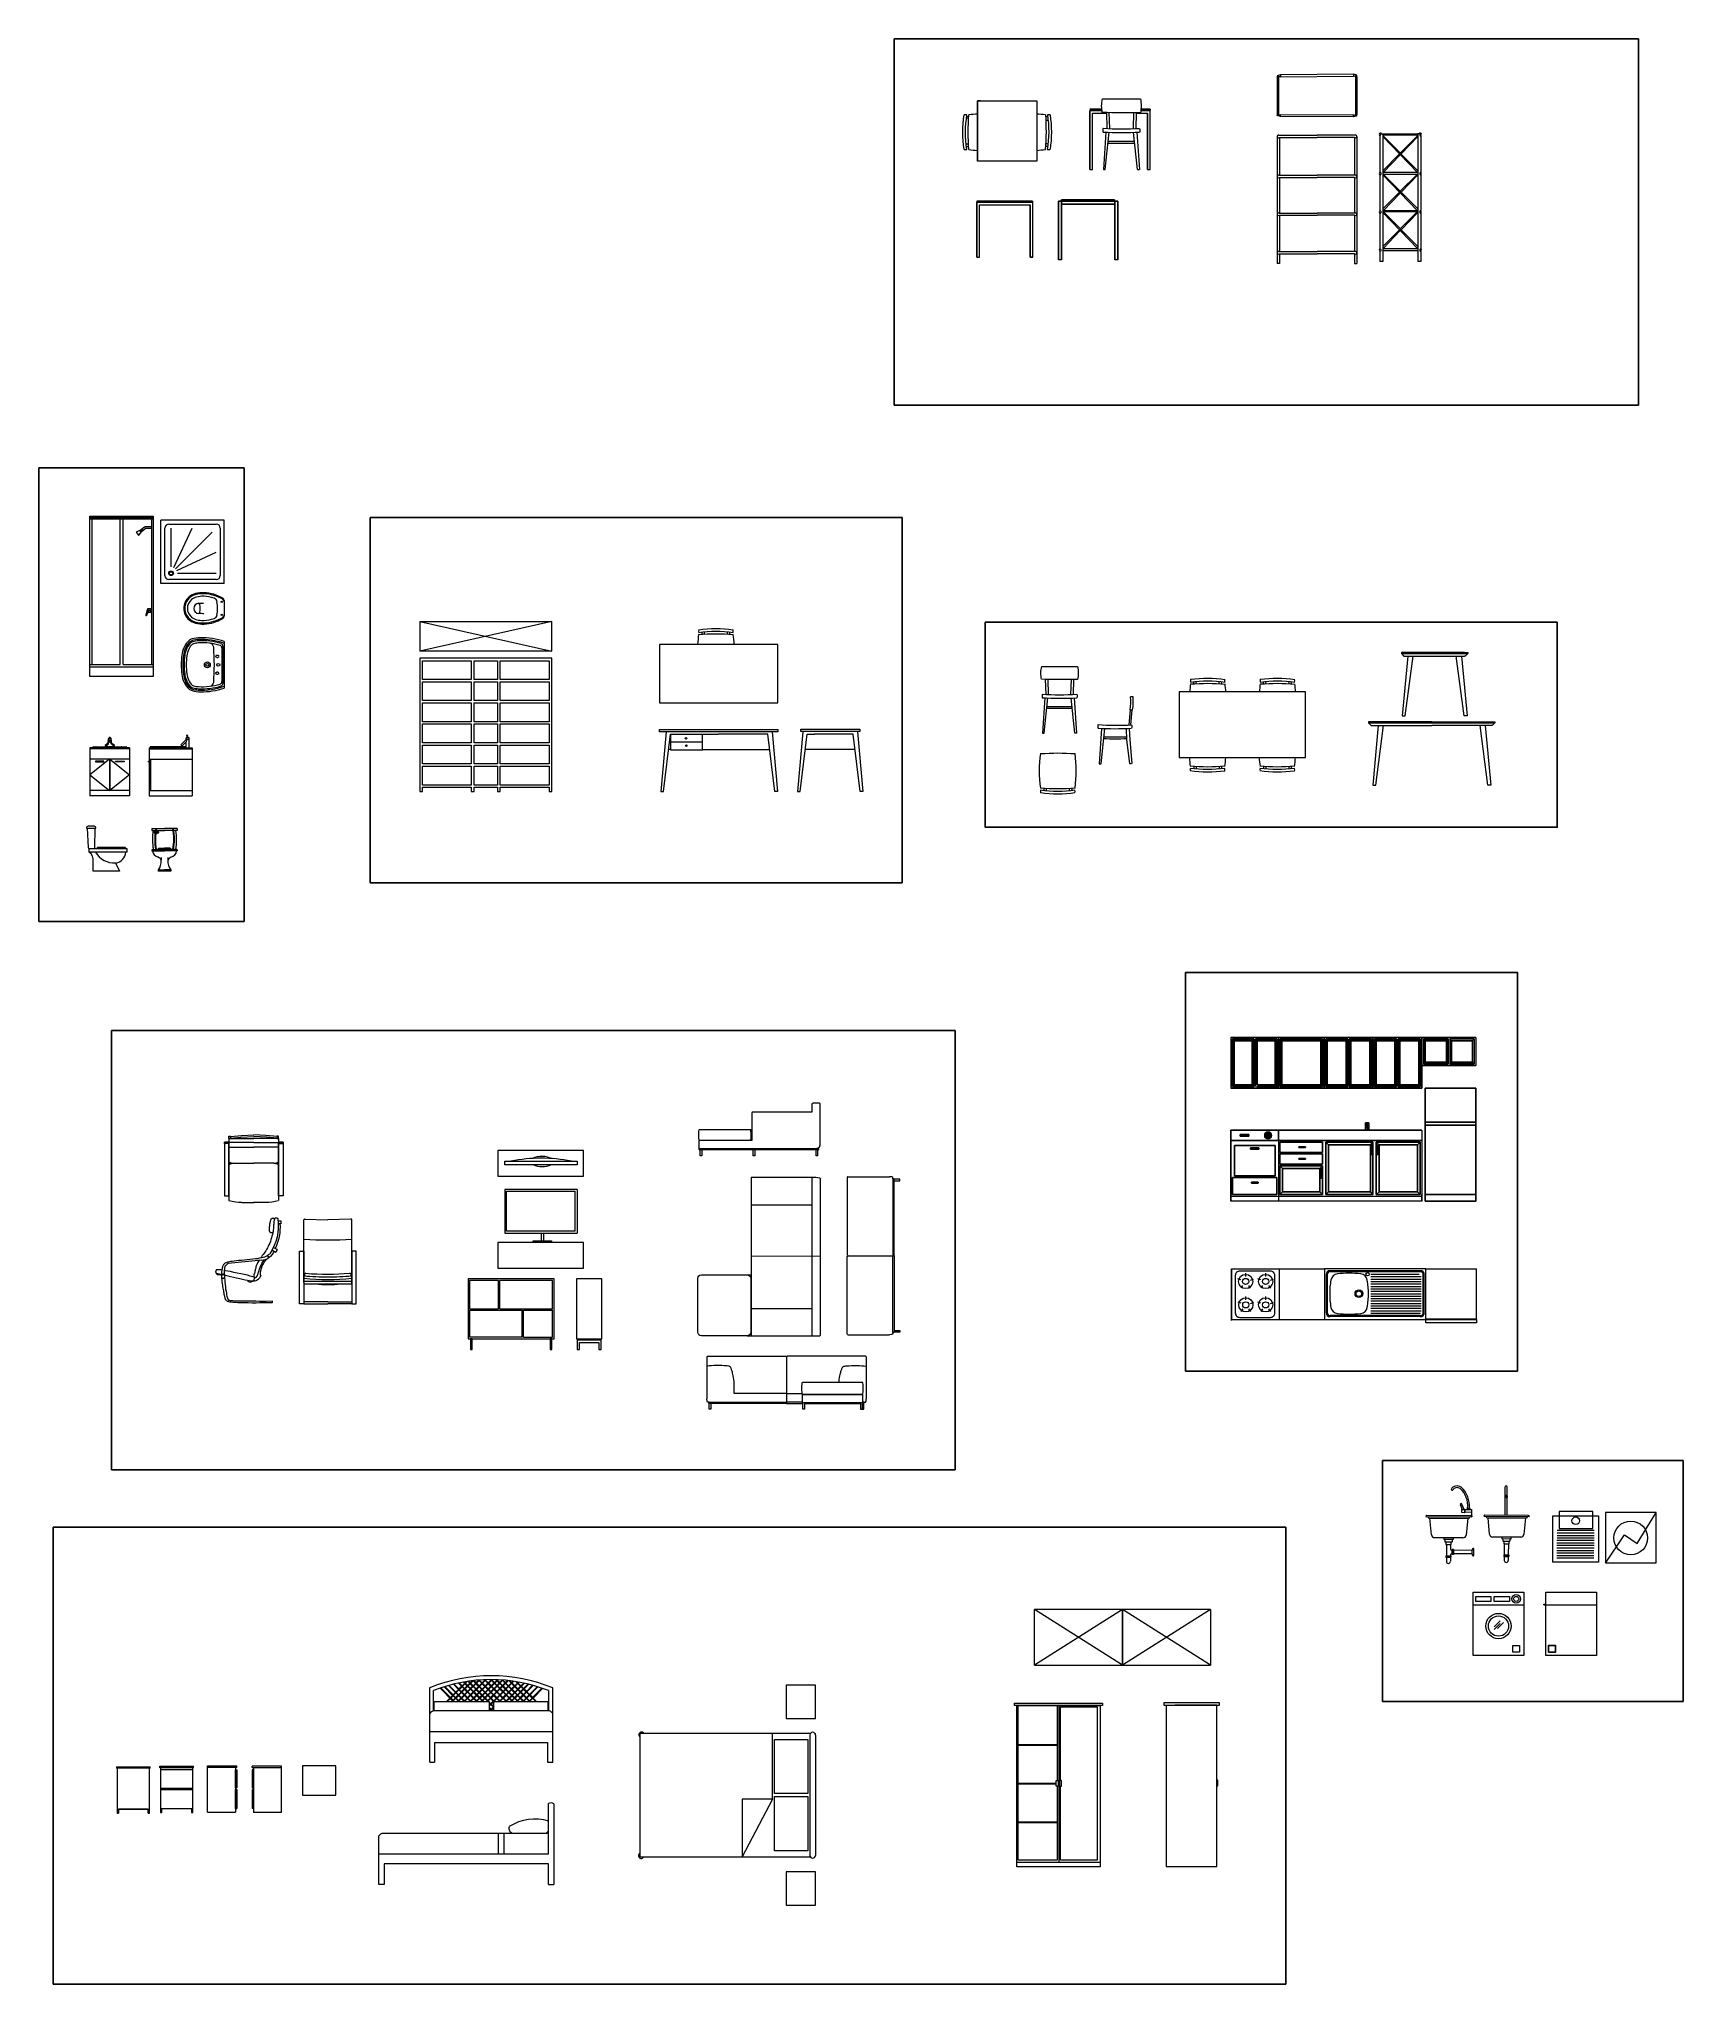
# Model space of a CAD drawing. Header units: inches. Extents: x 455 to 2404, y 47 to 2352.
import ezdxf

# ---------------------------------------------------------------- set-up
doc = ezdxf.new("R2010")
doc.units = ezdxf.units.IN
doc.header["$MEASUREMENT"] = 0
doc.linetypes.add('DASHED2', pattern=[0.25, 0.125, -0.125])
doc.linetypes.add('HIDDEN', pattern=[0.375, 0.25, -0.125])
doc.layers.add('A-FURN', color=8, linetype='Continuous', lineweight=18)
doc.layers.add('FURNITURE', color=230, linetype='Continuous')
doc.layers.add('lavatrice', color=251, linetype='Continuous')

# ---------------------------------------------------------------- blocks, each defined once
blk = doc.blocks.new('A$C245B2C86')
for p, q in [((-86, 181.4), (-84.9, 182.4)), ((-47.9, 170.5), (-47.9, 84.8)), ((24.3, 182.4), (24, 84.8)), ((97.3, 84.8), (97.3, 170.5)), ((50, 79.2), (50, 84.8)), ((135.9, 79.2), (136.1, 84.8))]:
    blk.add_line(p, q)
for points in [[(-86, 181.4), (-87.2, 176.1), (-87.2, 84.8), (136.2, 84.8), (135.8, 181), (135.1, 182.4), (-84.9, 182.4)], [(-87.2, 176.1), (-86.5, 171.9), (-85.8, 170.5), (135.1, 170.5), (135.8, 171.7)]]:
    blk.add_lwpolyline(points)
blk.add_lwpolyline([(55, 84.2), (130.9, 84.2, -0.414214), (135.9, 79.2), (135.9, 14.7, -0.414214), (130.9, 9.7), (55, 9.7, -0.414214), (50, 14.7), (50, 79.2, -0.414214)], format="xyb", close=True)
blk = doc.blocks.new('letto')
at = {"layer": 'A-FURN'}
for p, q in [((27.439, 13.524), (25.423, 13.524)), ((25.423, 12.065), (25.423, 13.524)), ((26.99, 12.747), (26.99, 13.524)), ((27.433, 13.506), (27.433, 12.08)), ((27.498, 13.506), (27.498, 12.08)), ((26.99, 12.747), (26.631, 12.747)), ((26.631, 12.747), (26.631, 12.066)), ((26.99, 12.747), (26.631, 12.066)), ((25.423, 12.065), (27.436, 12.066))]:
    blk.add_line(p, q, dxfattribs=at)
for points in [[(27.408, 13.455), (27.408, 12.815), (27.013, 12.815), (27.013, 13.455)], [(27.408, 12.777), (27.408, 12.137), (27.013, 12.137), (27.013, 12.777)]]:
    blk.add_lwpolyline(points, close=True, dxfattribs=at)
for centre, radius, start, end in [((25.439, 13.51), 0.032, 25.9785, 241.2286), ((27.465, 13.506), 0.0323, 0.6423, 179.7148), ((25.434, 12.077), 0.0324, 108.721, 339.676), ((27.465, 12.081), 0.0324, 181.2656, 357.9557)]:
    blk.add_arc(centre, radius, start, end, dxfattribs=at)
blk = doc.blocks.new('A$C08E36EE4')
for p, q in [((-28, 59.1), (-28.6, 59.1)), ((-28.6, 55.8), (-11.7, 55.8)), ((5.1, 55.8), (-11.7, 55.8)), ((4.6, 59.1), (5.1, 59.1)), ((-25.4, 44.9), (-11.7, 44.9)), ((1.9, 44.9), (-11.7, 44.9)), ((-19.8, 18.2), (-11.5, 18.2)), ((-3.6, 18.2), (-11.9, 18.2))]:
    blk.add_line(p, q)
for points in [[(-31.7, 22.7), (-28.6, 22.7), (-28.6, 59.4), (-31.7, 59.4)], [(-31.7, 59.4), (-28.6, 59.4), (-28.6, 58.3), (-31.7, 58.3)], [(-28.6, 63.4), (-27.6, 63.4), (-27.6, 61.8), (-28.6, 61.8)], [(5.1, 63.4), (4.2, 63.4), (4.2, 61.8), (5.1, 61.8)], [(8.3, 22.7), (5.1, 22.7), (5.1, 59.4), (8.3, 59.4)], [(8.3, 59.4), (5.1, 59.4), (5.1, 58.3), (8.3, 58.3)]]:
    blk.add_lwpolyline(points, close=True)
for points in [[(-28.6, 61.8), (-28.6, 19.4)], [(-28, 61.8), (-11.7, 61.8)], [(-11.7, 59.1), (-28, 59.1)], [(-27.6, 63.2), (-20.1, 63.9), (-11.7, 64.2)], [(-27.6, 62.1), (-20.4, 62.7), (-11.7, 63.1)], [(4.2, 63.2), (-3.4, 63.9), (-11.7, 64.2)], [(4.1, 62.1), (-3, 62.7), (-11.7, 63.1)], [(4.6, 61.8), (-11.7, 61.8)], [(-11.7, 59.1), (4.6, 59.1)], [(5.1, 61.8), (5.1, 19.4)]]:
    blk.add_lwpolyline(points)
for centre, radius, start, end in [((-25.1, 51.4), 6.56, 237.8862, 267.5576), ((-25.1, 38.3), 6.56, 92.4424, 122.1138), ((1.7, 51.4), 6.56, 272.4424, 302.1138), ((1.7, 38.3), 6.56, 57.8862, 87.5576), ((-20.6, 46.3), 28, 253.4121, 271.5567), ((-2.9, 46.3), 28, 268.4433, 286.5879)]:
    blk.add_arc(centre, radius, start, end)
blk = doc.blocks.new('A$C36166433')
for p, q in [((-29, 43.4), (-26.1, 44.8)), ((-29, 43.4), (-27.9, 41.4)), ((-27.9, 41.4), (-25.2, 42.9)), ((-22.8, 39.8), (-23.7, 40.5)), ((-22, 39.2), (-22.8, 39.8)), ((-21.1, 38.7), (-22, 39.2)), ((-20.2, 38.3), (-21.1, 38.7)), ((-19.1, 38), (-20.2, 38.3)), ((-18, 37.7), (-19.1, 38)), ((-18.1, 35.8), (5.7, 33.6)), ((-16.7, 37.5), (-18, 37.7)), ((-15.3, 37.2), (-16.7, 37.5)), ((-13.6, 37), (-15.3, 37.2)), ((-11.7, 36.8), (-13.6, 37)), ((-9.8, 36.6), (-11.7, 36.8)), ((-7.7, 36.4), (-9.8, 36.6)), ((-5.7, 36.2), (-7.7, 36.4)), ((-3.7, 36), (-5.7, 36.2)), ((-1.8, 35.9), (-3.7, 36)), ((-0.1, 35.7), (-1.8, 35.9)), ((1.4, 35.5), (-0.1, 35.7)), ((2.8, 35.3), (1.4, 35.5)), ((3.9, 35.1), (2.8, 35.3)), ((4.9, 34.9), (3.9, 35.1)), ((5.8, 34.7), (4.9, 34.9)), ((5.7, 33.6), (6.4, 33.1)), ((6.5, 34.5), (5.8, 34.7)), ((6.4, 33.1), (7, 32.6)), ((7.1, 34.2), (6.5, 34.5)), ((7, 32.6), (7.4, 32.2)), ((7.6, 34), (7.1, 34.2)), ((7.4, 32.2), (7.8, 31.8)), ((8.1, 33.7), (7.6, 34)), ((7.8, 31.8), (8, 31.3)), ((8, 31.3), (8.2, 30.9)), ((8.4, 33.4), (8.1, 33.7)), ((8.2, 30.9), (8.3, 30.4)), ((8.3, 30.4), (8.3, 29.9)), ((8.3, 29.9), (8.4, 29.4)), ((8.7, 33), (8.4, 33.4)), ((8.4, 29.4), (8.5, 28.8)), ((8.5, 28.8), (8.5, 28.1)), ((8.5, 28.1), (8.5, 27.4)), ((9, 32.6), (8.7, 33)), ((9.2, 32.2), (9, 32.6)), ((9.4, 31.7), (9.2, 32.2)), ((9.5, 31.2), (9.4, 31.7)), ((9.7, 30.6), (9.5, 31.2)), ((9.8, 30), (9.7, 30.6)), ((9.9, 29.3), (9.8, 30)), ((10, 28.5), (9.9, 29.3)), ((10.1, 27.7), (10, 28.5)), ((10.2, 26.8), (10.1, 27.7)), ((7.2, 14), (7, 12.7)), ((7.5, 15.5), (7.2, 14)), ((7.7, 17.1), (7.5, 15.5)), ((7.9, 18.7), (7.7, 17.1)), ((8, 20.3), (7.9, 18.7)), ((8.2, 21.8), (8, 20.3)), ((8.3, 23.2), (8.2, 21.8)), ((8.4, 24.5), (8.3, 23.2)), ((8.5, 25.6), (8.4, 24.5)), ((8.5, 27.4), (8.5, 26.5)), ((8.5, 26.5), (8.5, 25.6)), ((8.8, 13.3), (8.9, 14.2)), ((8.9, 14.2), (9.1, 15.1)), ((9.1, 15.1), (9.3, 16.1)), ((9.3, 16.1), (9.4, 17.2)), ((9.4, 17.2), (9.6, 18.3)), ((9.6, 18.3), (9.8, 19.4)), ((9.8, 19.4), (9.9, 20.5)), ((9.9, 20.5), (10, 21.7)), ((10, 21.7), (10.1, 22.8)), ((10.1, 22.8), (10.2, 23.9)), ((10.2, 25.9), (10.2, 26.8)), ((10.2, 24.9), (10.2, 25.9)), ((10.2, 23.9), (10.2, 24.9)), ((-25.3, 7.1), (-25.3, 5.8)), ((-21.1, 7), (-25.3, 7.1)), ((-25.3, 5.8), (-21.2, 5.8)), ((-21.2, 5.8), (-19.2, 5.7)), ((-19, 6.9), (-21.1, 7)), ((-19.2, 5.7), (-16.7, 5.7)), ((-16.5, 7), (-19, 6.9)), ((-16.7, 5.7), (-14.1, 5.6)), ((-13.8, 7.1), (-16.5, 7)), ((-14.1, 5.6), (-11.3, 5.6)), ((-10.9, 7.1), (-13.8, 7.1)), ((-11.3, 5.6), (-8.5, 5.7)), ((-8.1, 7.1), (-10.9, 7.1)), ((-8.5, 5.7), (-5.8, 5.7)), ((-5.3, 7.2), (-8.1, 7.1)), ((-5.8, 5.7), (-3.2, 5.8)), ((-2.8, 7.2), (-5.3, 7.2)), ((-3.2, 5.8), (-1, 5.8)), ((-0.6, 7.2), (-2.8, 7.2)), ((-1, 5.8), (0.9, 5.9)), ((1.1, 7.3), (-0.6, 7.2)), ((0.9, 5.9), (2.4, 6)), ((2.5, 7.4), (1.1, 7.3)), ((2.4, 6), (3.6, 6.2)), ((3.5, 7.5), (2.5, 7.4)), ((4.3, 7.5), (3.5, 7.5)), ((3.6, 6.2), (4.5, 6.3)), ((4.8, 7.6), (4.3, 7.5)), ((4.5, 6.3), (5.2, 6.4)), ((5.2, 7.7), (4.8, 7.6)), ((5.4, 7.9), (5.2, 7.7)), ((5.2, 6.4), (5.7, 6.6)), ((5.5, 8), (5.4, 7.9)), ((5.7, 8.1), (5.5, 8)), ((5.8, 8.3), (5.7, 8.1)), ((5.7, 6.6), (6.1, 6.7)), ((6, 8.5), (5.8, 8.3)), ((6.1, 8.8), (6, 8.5)), ((6.3, 9.2), (6.1, 8.8)), ((6.1, 6.7), (6.4, 6.9)), ((6.5, 9.8), (6.3, 9.2)), ((6.4, 6.9), (6.7, 7.1)), ((6.6, 10.5), (6.5, 9.8)), ((6.8, 11.5), (6.6, 10.5)), ((6.7, 7.1), (6.9, 7.3)), ((7, 12.7), (6.8, 11.5)), ((6.9, 7.3), (7.1, 7.6)), ((7.1, 7.6), (7.3, 7.8)), ((7.3, 7.8), (7.5, 8.1)), ((7.5, 8.1), (7.6, 8.5)), ((7.6, 8.5), (7.8, 8.9)), ((7.8, 8.9), (7.9, 9.3)), ((7.9, 9.3), (8.1, 9.8)), ((8.1, 9.8), (8.2, 10.4)), ((8.2, 10.4), (8.3, 11)), ((8.3, 11), (8.5, 11.7)), ((8.5, 11.7), (8.6, 12.5)), ((8.6, 12.5), (8.8, 13.3))]:
    blk.add_line(p, q)
for points in [[(-29.5, 63.7), (-29.5, 63.7), (-31.5, 63.7), (-31.5, 61.7), (-29.7, 61.7)], [(-28.8, 65.6), (-27.5, 65.6)], [(-27.5, 65.6), (-27.3, 65.5), (-27.2, 65.3), (-27.1, 65), (-26.9, 64.7), (-26.8, 64.3), (-26.7, 63.8), (-26.6, 63.3), (-26.6, 62.7), (-26.5, 62.1), (-26.5, 61.4), (-26.4, 60.7), (-26.4, 60), (-26.3, 59.2), (-26.2, 58.3), (-26.1, 57.3), (-26, 56.3), (-25.8, 55.2), (-25.5, 54), (-25.2, 52.8), (-24.9, 51.6), (-24.5, 50.4), (-24.1, 49.1), (-23.6, 47.9), (-23.1, 46.7), (-22.6, 45.6), (-22, 44.6), (-21.4, 43.5), (-20.8, 42.6), (-20.2, 41.6), (-19.6, 40.8), (-19, 39.9), (-18.4, 39.1), (-17.9, 38.3), (-17.4, 37.6)], [(-25.8, 55.5), (-25.5, 55.4), (-25.2, 55.3), (-24.9, 55.2), (-24.6, 55.3), (-24.4, 55.3), (-24.2, 55.5), (-24, 55.6), (-23.8, 55.8), (-23.7, 55.9), (-23.6, 56.1), (-23.5, 56.4), (-23.5, 56.6), (-23.4, 56.9), (-23.4, 57.3), (-23.4, 57.7), (-23.4, 58.2), (-23.5, 58.8), (-23.5, 59.5), (-23.6, 60.1), (-23.7, 60.8), (-23.8, 61.5), (-23.9, 62.2), (-24, 62.8), (-24.1, 63.3), (-24.2, 63.8), (-24.3, 64.2), (-24.4, 64.5), (-24.6, 64.8), (-24.7, 65), (-24.8, 65.2), (-25, 65.3), (-25.2, 65.4), (-25.4, 65.5), (-25.6, 65.5), (-25.8, 65.5), (-26, 65.5), (-26.3, 65.5), (-26.5, 65.4), (-26.8, 65.2), (-27.1, 64.9)], [(-26.7, 63.5), (-26.7, 63.5)], [(-16.1, 35.6), (-15.9, 35.4), (-15.5, 34.7), (-15.1, 34.1), (-14.8, 33.4), (-14.5, 32.9), (-14.3, 32.3), (-14.1, 31.8), (-13.9, 31.3), (-13.8, 30.8), (-13.7, 30.3), (-13.6, 29.9), (-13.5, 29.5), (-13.4, 29.1), (-13.3, 28.7), (-13.3, 28.4), (-13.2, 28.1), (-13.1, 27.7), (-13.1, 27.4), (-13, 27.1), (-12.9, 26.8), (-12.8, 26.6), (-12.7, 26.3), (-12.6, 26), (-12.5, 25.8), (-12.4, 25.5), (-12.3, 25.3), (-12.3, 25), (-12.3, 24.8), (-12.3, 24.5), (-12.4, 24.3), (-12.5, 24.1), (-12.7, 23.9), (-12.9, 23.7), (-13.1, 23.6), (-13.3, 23.6), (-13.5, 23.6), (-13.7, 23.6), (-14, 23.8), (-14.2, 24), (-14.4, 24.3), (-14.7, 24.7), (-14.9, 25.2), (-15.2, 25.9), (-15.5, 26.6), (-15.8, 27.5), (-16.1, 28.6), (-16.5, 29.7), (-16.9, 30.9), (-17.5, 32.2), (-18.1, 33.5), (-18.9, 34.9), (-19.7, 36.1)], [(-12.8, 23.8), (-11.6, 24.2), (-9.9, 24.7), (-7.9, 25.2), (-5.5, 25.7), (-3.1, 26.3), (-0.6, 26.8), (1.8, 27.3), (4, 27.8), (5.9, 28.1), (7.5, 28.4), (8.5, 28.6)], [(10, 28.8), (10, 28.8), (10.9, 29), (11.6, 29.1), (12.2, 29.1), (12.7, 29.1), (13.1, 29.2), (13.4, 29.1), (13.7, 29.1), (13.9, 29.1), (14.1, 29), (14.2, 29), (14.3, 28.9), (14.3, 28.7), (14.4, 28.6), (14.4, 28.5), (14.5, 28.3), (14.5, 28.2), (14.5, 28), (14.5, 27.8), (14.6, 27.7), (14.6, 27.5), (14.5, 27.4), (14.5, 27.2), (14.5, 27.1), (14.4, 27), (14.4, 26.9), (14.2, 26.8), (14.1, 26.7), (13.9, 26.6), (13.6, 26.5), (13.2, 26.4), (12.8, 26.3), (12.2, 26.2), (11.4, 26), (10.4, 25.8), (10.2, 25.8)], [(8.5, 25.4), (7.7, 25.2), (6, 24.9), (4, 24.4), (1.9, 24), (-0.2, 23.5), (-2.4, 23), (-4.4, 22.5), (-6.2, 22.1), (-7.9, 21.8), (-9.1, 21.5), (-10.2, 21.3), (-10.9, 21.2), (-11.5, 21.2), (-11.8, 21.2), (-12.1, 21.3), (-12.3, 21.4), (-12.4, 21.6), (-12.5, 21.8), (-12.6, 22), (-12.7, 22.3), (-12.7, 22.6), (-12.8, 22.9), (-12.8, 23.2), (-12.8, 23.5), (-12.8, 23.8)], [(-10.3, 20.1), (-10.7, 21.3)], [(-10.3, 20.1), (-8.4, 20.6), (-8.7, 21.6)], [(11.4, 26), (11.5, 25.2), (13.4, 25.5), (13.2, 26.4)]]:
    blk.add_lwpolyline(points)
for centre in [(-22.5, 38.5), (9.2, 23.1), (9.3, 25.7)]:
    blk.add_circle(centre, 0.295)
for centre, radius, start, end in [((3.5, 58.9), 34.4, 175.3648, 205.4972), ((6.1, 60.3), 35.8, 172.3224, 213.5756), ((-28.9, 65.1), 0.502, 86.3923, 181.379), ((-17.2, 45.8), 10.1, 201.3538, 264.8456), ((-31.9, 26.1), 14.7, 356.7367, 49.6259), ((-11.5, 27), 6.12, 196.9137, 278.108)]:
    blk.add_arc(centre, radius, start, end)
blk = doc.blocks.new('A$C3DB733C8')
for p, q in [((-154.5, 98.4), (-154.5, 40.1)), ((66.8, 98.4), (66.8, 40.1)), ((-151.5, 35.4), (-43.8, 35.4)), ((63.8, 35.4), (-43.8, 35.4))]:
    blk.add_line(p, q)
for points in [[(-154.5, 98.4), (-154.3, 99), (-153.5, 99.2), (-45, 99.2), (-43.8, 98.2), (-43.8, 46.9), (-43.8, 33.6), (-150.8, 33.6), (-151.5, 34.1), (-151.5, 35.4), (-153.5, 35.3), (-154.3, 36.8), (-154.5, 40.1)], [(66.8, 98.4), (66.6, 99), (65.9, 99.2), (-42.6, 99.2), (-43.8, 98.2), (-43.8, 46.9), (-43.8, 33.6), (63.1, 33.6), (63.9, 34.1), (63.8, 35.4), (65.9, 35.3), (66.6, 36.8), (66.8, 40.1)], [(-148.8, 33.6), (-148.8, 25.6), (-151.1, 25.6), (-151.1, 33.8)], [(61.2, 33.6), (61.2, 25.6), (63.5, 25.6), (63.5, 33.8)]]:
    blk.add_lwpolyline(points)
blk = doc.blocks.new('divano lato')
for p, q in [((31.415, 8.832), (31.414, 8.736)), ((31.43, 8.84), (31.415, 8.832)), ((31.505, 8.84), (31.43, 8.84)), ((31.516, 8.834), (31.505, 8.84)), ((31.516, 8.349), (31.516, 8.834)), ((30.079, 8.525), (30.082, 8.531)), ((30.082, 8.531), (30.69, 8.531)), ((30.691, 8.527), (30.69, 8.531)), ((30.707, 8.736), (30.704, 8.723)), ((30.704, 8.723), (30.704, 8.397)), ((31.414, 8.736), (30.707, 8.736)), ((30.075, 8.469), (30.076, 8.492)), ((30.076, 8.446), (30.075, 8.469)), ((30.075, 8.397), (30.075, 8.296)), ((30.704, 8.397), (30.075, 8.397)), ((30.076, 8.492), (30.077, 8.511)), ((30.077, 8.425), (30.076, 8.446)), ((30.077, 8.511), (30.079, 8.525)), ((30.079, 8.408), (30.077, 8.425)), ((30.082, 8.397), (30.079, 8.408)), ((30.084, 8.304), (31.491, 8.304)), ((30.689, 8.397), (30.693, 8.409)), ((30.694, 8.511), (30.691, 8.527)), ((30.693, 8.409), (30.695, 8.424)), ((30.695, 8.49), (30.694, 8.511)), ((30.696, 8.467), (30.695, 8.49)), ((30.695, 8.444), (30.696, 8.467)), ((30.695, 8.424), (30.695, 8.444)), ((31.472, 8.303), (31.506, 8.32)), ((31.506, 8.32), (31.516, 8.349)), ((30.075, 8.296), (30.079, 8.296)), ((30.079, 8.292), (30.079, 8.299)), ((31.491, 8.288), (30.084, 8.288)), ((30.092, 8.219), (30.092, 8.288)), ((30.11, 8.219), (30.092, 8.219)), ((30.11, 8.288), (30.11, 8.219)), ((30.721, 8.219), (30.721, 8.288)), ((30.739, 8.219), (30.721, 8.219)), ((30.739, 8.288), (30.739, 8.219)), ((31.467, 8.219), (31.467, 8.288)), ((31.484, 8.219), (31.467, 8.219)), ((31.484, 8.288), (31.484, 8.219)), ((31.495, 8.299), (31.495, 8.292))]:
    blk.add_line(p, q)
for centre, start, end in [((30.084, 8.299), 90, 180), ((31.491, 8.299), 360, 90), ((30.084, 8.292), 180, 270), ((31.491, 8.292), 270, 0)]:
    blk.add_arc(centre, 0.00424, start, end)
blk = doc.blocks.new('A$C537C2F26')
for p, q in [((-163.7, 99.5), (-163.7, 41.2)), ((57.6, 99.5), (57.6, 41.2)), ((-160.7, 36.5), (-53.1, 36.5)), ((-52.9, 48.7), (-125.6, 48.7)), ((-53.2, 48.7), (-31.3, 48.7)), ((-30.9, 36.5), (-53.1, 36.5)), ((54.6, 36.5), (52.5, 36.5))]:
    blk.add_line(p, q)
for points in [[(-163.7, 99.5), (-163.5, 100.1), (-162.8, 100.3), (-54.3, 100.3), (-53.1, 99.3), (-53.1, 48), (-53.1, 34.7), (-160, 34.7), (-160.8, 35.2), (-160.7, 36.5), (-162.7, 36.4), (-163.5, 37.8), (-163.7, 41.2)], [(-125.6, 48.7), (-125.7, 55.1), (-125.8, 60.4), (-126, 64.7), (-126.3, 68.2), (-126.7, 71), (-127.1, 73.2), (-127.5, 75.1), (-127.9, 76.7), (-128.2, 78.1), (-128.6, 79.4), (-129, 80.6), (-129.3, 81.6), (-129.7, 82.6), (-130, 83.4), (-130.3, 84.2), (-130.6, 84.8), (-130.9, 85.3), (-131.3, 85.8), (-131.9, 86.2), (-132.7, 86.5), (-133.8, 86.7), (-135.3, 86.9), (-137.3, 87), (-139.9, 87.2), (-143.1, 87.3), (-146.7, 87.3), (-150.4, 87.4), (-154.1, 87.3), (-157.5, 87.2), (-160.4, 87), (-162.6, 86.7), (-163.7, 86.3)], [(57.6, 99.5), (57.4, 100.1), (56.7, 100.3), (-51.8, 100.3), (-53.1, 99.3), (-53.1, 48), (-53.1, 34.7), (-30.4, 34.7)], [(19.9, 64.3), (19.9, 64.7), (20.2, 68.2), (20.6, 71), (21, 73.2), (21.4, 75.1), (21.8, 76.7), (22.1, 78.1), (22.5, 79.4), (22.9, 80.6), (23.2, 81.6), (23.6, 82.6), (23.9, 83.4), (24.2, 84.2), (24.5, 84.8), (24.8, 85.3), (25.2, 85.8), (25.8, 86.2), (26.6, 86.5), (27.7, 86.7), (29.2, 86.9), (31.2, 87), (33.8, 87.2), (37, 87.3), (40.6, 87.3), (44.3, 87.4), (48, 87.3), (51.4, 87.2), (54.3, 87), (56.5, 86.7), (57.6, 86.3)], [(-30.9, 47.4), (-31.2, 48.6), (-31.5, 50.7), (-31.7, 53.2), (-31.7, 56), (-31.7, 58.8), (-31.5, 61.3), (-31.2, 63.2), (-30.9, 64.3)], [(-30.9, 64.3), (52.6, 64.3)], [(52.6, 47.4), (53, 48.6), (53.3, 50.7), (53.4, 53.2), (53.5, 56), (53.4, 58.8), (53.3, 61.3), (53, 63.2), (52.6, 64.3)], [(-158, 34.7), (-158, 26.7), (-160.3, 26.7), (-160.3, 34.9)], [(52.6, 47.4), (-30.9, 47.4)], [(-28.1, 35.7), (-28.1, 26.7), (-30.4, 26.7), (-30.4, 35.7)], [(-28.1, 34.7), (49.8, 34.7)], [(49.8, 35.7), (49.8, 26.7), (52.2, 26.7), (52.2, 35.7)], [(51.9, 34.7), (51.9, 26.7), (54.2, 26.7), (54.2, 34.9)], [(52.2, 34.7), (53.9, 34.7), (54.7, 35.2), (54.6, 36.5), (56.6, 36.4), (57.4, 37.8), (57.6, 41.2)]]:
    blk.add_lwpolyline(points)
blk.add_lwpolyline([(-30.9, 47.4), (52.5, 47.4), (52.5, 35.7), (-30.9, 35.7)], close=True)
blk = doc.blocks.new('prosp frontale cucina')
at = {"layer": 'A-FURN', "linetype": 'Continuous', "lineweight": -3}
for p, q in [((1752.3, -591.1), (1824.3, -591.1)), ((1760.3, -593.1), (1780.3, -593.1)), ((1760.3, -593.1), (1760.3, -645.5)), ((1780.3, -593.1), (1780.3, -645.5)), ((1782.3, -595.3), (1818.3, -595.3)), ((1782.3, -595.3), (1782.3, -643.3)), ((1818.3, -595.3), (1818.3, -643.3)), ((1824.3, -591.1), (1836.3, -591.1)), ((1824.3, -591.1), (1824.3, -817.4)), ((1836.3, -591.1), (1836.3, -757.4)), ((1886.3, -591.1), (1886.3, -647.3)), ((1888.3, -593.1), (1944.3, -593.1)), ((1888.3, -593.1), (1888.3, -618.2)), ((1888.3, -593.1), (1890.2, -595)), ((1890.2, -595), (1942.4, -595)), ((1890.2, -595), (1890.2, -616.3)), ((1942.4, -595), (1944.3, -593.1)), ((1942.4, -595), (1942.4, -616.3)), ((1944.3, -593.1), (1944.3, -618.2)), ((1946.3, -591.1), (1946.3, -647.3)), ((1773.7, -615.4), (1774.7, -615.4)), ((1773.7, -615.4), (1773.7, -623.2)), ((1774.7, -615.4), (1774.7, -623.2)), ((1814, -624.3), (1814, -614.3)), ((1814, -614.3), (1815.4, -614.3)), ((1815.4, -624.3), (1815.4, -614.3)), ((1829.3, -602.1), (1831.3, -602.1)), ((1829.3, -602.1), (1829.3, -604.1)), ((1829.3, -602.1), (1829.3, -610.1)), ((1829.3, -604.1), (1831.3, -604.1)), ((1829.3, -606.1), (1831.3, -606.1)), ((1829.3, -608.1), (1831.3, -608.1)), ((1829.3, -610.1), (1831.3, -610.1)), ((1829.3, -610.1), (1831.3, -610.1)), ((1829.3, -610.1), (1829.3, -612.1)), ((1829.3, -612.1), (1831.3, -612.1)), ((1831.3, -602.1), (1831.3, -604.1)), ((1831.3, -602.1), (1831.3, -610.1)), ((1831.3, -610.1), (1831.3, -612.1)), ((1888.3, -618.2), (1890.2, -616.3)), ((1888.3, -618.2), (1944.3, -618.2)), ((1888.3, -620.2), (1944.3, -620.2)), ((1888.3, -647), (1888.3, -621.9)), ((1888.3, -621.9), (1890.2, -623.9)), ((1890.2, -616.3), (1942.4, -616.3)), ((1890.2, -622.1), (1942.4, -622.1)), ((1890.6, -616.8), (1896.5, -616.8)), ((1890.6, -616.8), (1890.6, -617.6)), ((1890.6, -617.6), (1896.5, -617.6)), ((1890.6, -620.7), (1896.5, -620.7)), ((1890.6, -621.6), (1896.5, -621.6)), ((1890.6, -623.3), (1890.6, -622.5)), ((1896.5, -616.8), (1896.5, -617.6)), ((1896.5, -621.6), (1896.5, -620.7)), ((1942.4, -616.3), (1944.3, -618.2)), ((1942.4, -622.1), (1944.3, -620.2)), ((1942.4, -643.4), (1942.4, -622.1)), ((1944.3, -645.3), (1944.3, -620.2)), ((1760.3, -645.5), (1780.3, -645.5)), ((1773.7, -623.2), (1774.7, -623.2)), ((1782.3, -643.3), (1818.3, -643.3)), ((1814, -624.3), (1815.4, -624.3)), ((1826.6, -633.5), (1826.3, -635.1)), ((1826.3, -635.1), (1828.3, -635.1)), ((1826.3, -635.1), (1826.6, -636.6)), ((1827.4, -632.2), (1826.6, -633.5)), ((1826.6, -633.5), (1830.3, -635.1)), ((1826.6, -636.6), (1828.4, -635.8)), ((1826.6, -636.6), (1827.4, -637.9)), ((1827.4, -632.2), (1828.7, -631.4)), ((1827.4, -632.2), (1828.9, -633.7)), ((1827.4, -637.9), (1830.3, -635.1)), ((1827.4, -637.9), (1828.7, -638.8)), ((1828.4, -634.3), (1828.3, -635.1)), ((1828.3, -635.1), (1830.3, -635.1)), ((1828.3, -635.1), (1828.4, -635.8)), ((1828.9, -633.7), (1828.4, -634.3)), ((1828.4, -635.8), (1830.3, -635.1)), ((1828.4, -635.8), (1828.9, -636.5)), ((1828.7, -631.4), (1830.3, -631.1)), ((1828.7, -631.4), (1830.3, -635.1)), ((1830.3, -635.1), (1828.7, -638.8)), ((1828.7, -638.8), (1830.3, -639.1)), ((1828.9, -633.7), (1829.5, -633.2)), ((1828.9, -633.7), (1830.3, -635.1)), ((1828.9, -636.5), (1829.5, -636.9)), ((1829.5, -633.2), (1830.3, -633.1)), ((1829.5, -636.9), (1830.3, -637.1)), ((1830.3, -631.1), (1830.3, -633.1)), ((1830.3, -631.1), (1831.8, -631.4)), ((1831.8, -631.4), (1830.3, -635.1)), ((1830.3, -633.1), (1830.3, -635.1)), ((1830.3, -633.1), (1831, -633.2)), ((1831, -633.2), (1830.3, -635.1)), ((1830.3, -635.1), (1834, -633.5)), ((1830.3, -635.1), (1831.7, -633.7)), ((1830.3, -635.1), (1832.1, -634.3)), ((1830.3, -635.1), (1832.3, -635.1)), ((1830.3, -635.1), (1830.3, -637.1)), ((1830.3, -635.1), (1831.8, -638.8)), ((1830.3, -635.1), (1833.1, -637.9)), ((1830.3, -635.1), (1831, -636.9)), ((1830.3, -635.1), (1831.7, -636.5)), ((1830.3, -635.1), (1832.1, -635.8)), ((1830.3, -637.1), (1831, -636.9)), ((1830.3, -637.1), (1830.3, -639.1)), ((1830.3, -639.1), (1831.8, -638.8)), ((1831, -633.2), (1831.7, -633.7)), ((1831, -636.9), (1831.7, -636.5)), ((1833.1, -632.2), (1831.7, -633.7)), ((1831.7, -633.7), (1832.1, -634.3)), ((1832.1, -635.8), (1831.7, -636.5)), ((1831.8, -631.4), (1833.1, -632.2)), ((1831.8, -638.8), (1833.1, -637.9)), ((1832.1, -634.3), (1832.3, -635.1)), ((1832.3, -635.1), (1832.1, -635.8)), ((1832.1, -635.8), (1834, -636.6)), ((1832.3, -635.1), (1834.3, -635.1)), ((1833.1, -632.2), (1834, -633.5)), ((1834, -636.6), (1833.1, -637.9)), ((1834, -633.5), (1834.3, -635.1)), ((1834.3, -635.1), (1834, -636.6)), ((1888.3, -647), (1890.2, -645.1)), ((1888.3, -645.3), (1944.3, -645.3)), ((1890.2, -645.1), (1890.2, -623.9)), ((1890.2, -643.4), (1942.4, -643.4)), ((1942.4, -643.4), (1944.3, -645.3)), ((1760.3, -649.2), (1794.3, -649.2)), ((1760.3, -649.2), (1760.3, -699.4)), ((1760.3, -649.2), (1763.4, -652.3)), ((1763.4, -652.3), (1791.1, -652.3)), ((1763.4, -652.3), (1763.4, -696.3)), ((1791.1, -652.3), (1794.3, -649.2)), ((1791.1, -652.3), (1791.1, -696.3)), ((1794.3, -649.2), (1794.3, -699.4)), ((1796.3, -649.2), (1808.4, -649.2)), ((1796.3, -649.2), (1796.3, -699.4)), ((1808.4, -649.2), (1808.4, -699.4)), ((1810.1, -649.2), (1822.3, -649.2)), ((1810.1, -649.2), (1810.1, -699.4)), ((1822.3, -649.2), (1822.3, -699.4)), ((1824.3, -647.5), (1836.3, -647.5)), ((1886.3, -647.3), (1946.3, -647.3)), ((1886.3, -647.3), (1886.3, -701.4)), ((1888.3, -649.3), (1944.3, -649.3)), ((1888.3, -649.3), (1888.3, -699.5)), ((1888.3, -649.3), (1890.2, -651.3)), ((1890.2, -651.3), (1942.4, -651.3)), ((1890.2, -651.3), (1890.2, -697.6)), ((1890.6, -649.9), (1896.5, -649.9)), ((1890.6, -650.7), (1890.6, -649.9)), ((1890.6, -650.7), (1896.5, -650.7)), ((1896.5, -650.7), (1896.5, -649.9)), ((1942.4, -651.3), (1944.3, -649.3)), ((1942.4, -651.3), (1942.4, -697.6)), ((1944.3, -649.3), (1944.3, -699.5)), ((1946.3, -647.3), (1946.3, -701.4)), ((1801.9, -671.5), (1802.8, -671.5)), ((1801.9, -671.5), (1801.9, -679.3)), ((1801.9, -679.3), (1802.8, -679.3)), ((1802.8, -671.5), (1802.8, -679.3)), ((1815.7, -671.5), (1816.7, -671.5)), ((1815.7, -671.5), (1815.7, -679.3)), ((1815.7, -679.3), (1816.7, -679.3)), ((1816.7, -671.5), (1816.7, -679.3)), ((1760.3, -699.4), (1763.4, -696.3)), ((1760.3, -699.4), (1794.3, -699.4)), ((1760.3, -703.4), (1822.3, -703.4)), ((1760.3, -703.4), (1760.3, -759.4)), ((1760.3, -703.4), (1763.4, -706.6)), ((1763.4, -696.3), (1791.1, -696.3)), ((1763.4, -706.6), (1819.1, -706.6)), ((1763.4, -706.6), (1763.4, -756.3)), ((1779.6, -697.2), (1790.7, -697.2)), ((1779.6, -697.2), (1779.6, -698.6)), ((1779.6, -698.6), (1790.7, -698.6)), ((1790.7, -697.2), (1790.7, -698.6)), ((1791.1, -696.3), (1794.3, -699.4)), ((1796.3, -699.4), (1808.4, -699.4)), ((1810.1, -699.4), (1822.3, -699.4)), ((1819.1, -706.6), (1822.3, -703.4)), ((1819.1, -706.6), (1819.1, -756.3)), ((1822.3, -703.4), (1822.3, -759.4)), ((1886.3, -701.4), (1886.3, -757.4)), ((1886.3, -701.4), (1946.3, -701.4)), ((1888.3, -699.5), (1890.2, -697.6)), ((1888.3, -699.5), (1944.3, -699.5)), ((1888.3, -703.4), (1944.3, -703.4)), ((1888.3, -703.4), (1888.3, -729.5)), ((1888.3, -703.4), (1890.2, -705.3)), ((1890.2, -697.6), (1942.4, -697.6)), ((1890.2, -705.3), (1942.4, -705.3)), ((1890.2, -705.3), (1890.2, -727.5)), ((1898.3, -701.5), (1918.3, -701.5)), ((1942.4, -697.6), (1944.3, -699.5)), ((1942.4, -705.3), (1944.3, -703.4)), ((1942.4, -705.3), (1942.4, -727.5)), ((1944.3, -703.4), (1944.3, -729.5)), ((1946.3, -701.4), (1946.3, -759.4)), ((1888.3, -729.5), (1890.2, -727.5)), ((1888.3, -729.5), (1944.3, -729.5)), ((1888.3, -731.4), (1944.3, -731.4)), ((1888.3, -731.4), (1888.3, -757.5)), ((1888.3, -731.4), (1890.2, -733.3)), ((1890.2, -727.5), (1942.4, -727.5)), ((1890.2, -733.3), (1942.4, -733.3)), ((1890.2, -733.3), (1890.2, -755.6)), ((1890.6, -728.1), (1896.5, -728.1)), ((1890.6, -728.1), (1890.6, -728.9)), ((1890.6, -728.9), (1896.5, -728.9)), ((1890.6, -732), (1896.5, -732)), ((1890.6, -732.8), (1890.6, -732)), ((1890.6, -732.8), (1896.5, -732.8)), ((1896.5, -728.1), (1896.5, -728.9)), ((1896.5, -732.8), (1896.5, -732)), ((1942.4, -727.5), (1944.3, -729.5)), ((1942.4, -733.3), (1944.3, -731.4)), ((1942.4, -733.3), (1942.4, -755.6)), ((1944.3, -731.4), (1944.3, -757.5)), ((1760.3, -759.4), (1763.4, -756.3)), ((1760.3, -759.4), (1822.3, -759.4)), ((1763.4, -756.3), (1819.1, -756.3)), ((1807.6, -757.2), (1818.7, -757.2)), ((1807.6, -758.6), (1807.6, -757.2)), ((1807.6, -758.6), (1818.7, -758.6)), ((1818.7, -758.6), (1818.7, -757.2)), ((1819.1, -756.3), (1822.3, -759.4)), ((1836.3, -750.5), (1839.7, -750.5)), ((1836.3, -754.4), (1839.7, -754.4)), ((1836.3, -757.4), (1836.3, -817.4)), ((1838.5, -750.5), (1841.9, -750.5)), ((1838.5, -754.4), (1841.9, -754.4)), ((1839.7, -750.5), (1839.7, -754.4)), ((1841.9, -750.5), (1843.8, -750.5)), ((1841.9, -750.5), (1841.9, -754.4)), ((1841.9, -754.4), (1843.8, -754.4)), ((1843.8, -750.5), (1845.3, -750.5)), ((1843.8, -750.5), (1843.8, -754.4)), ((1843.8, -754.4), (1845.3, -754.4)), ((1845.3, -750.5), (1845.3, -754.4)), ((1886.3, -757.4), (1886.3, -817.4)), ((1886.3, -759.4), (1946.3, -759.4)), ((1888.3, -757.5), (1890.2, -755.6)), ((1888.3, -757.5), (1944.3, -757.5)), ((1890.2, -755.6), (1942.4, -755.6)), ((1942.4, -755.6), (1944.3, -757.5)), ((1946.3, -759.4), (1946.3, -817.4)), ((1760.3, -763.4), (1822.3, -763.4)), ((1760.3, -763.4), (1760.3, -815.4)), ((1760.3, -763.4), (1763.4, -766.6)), ((1763.4, -766.6), (1819.1, -766.6)), ((1763.4, -766.6), (1763.4, -812.3)), ((1807.6, -764.3), (1818.7, -764.3)), ((1807.6, -764.3), (1807.6, -765.7)), ((1807.6, -765.7), (1818.7, -765.7)), ((1818.7, -764.3), (1818.7, -765.7)), ((1819.1, -766.6), (1822.3, -763.4)), ((1819.1, -766.6), (1819.1, -812.3)), ((1822.3, -763.4), (1822.3, -815.4)), ((1888.3, -761.4), (1944.3, -761.4)), ((1888.3, -761.4), (1888.3, -787.5)), ((1888.3, -761.4), (1890.2, -763.3)), ((1890.2, -763.3), (1942.4, -763.3)), ((1890.2, -763.3), (1890.2, -785.5)), ((1942.4, -763.3), (1944.3, -761.4)), ((1942.4, -763.3), (1942.4, -785.5)), ((1944.3, -761.4), (1944.3, -787.5)), ((1888.3, -787.5), (1890.2, -785.5)), ((1888.3, -787.5), (1944.3, -787.5)), ((1888.3, -789.4), (1944.3, -789.4)), ((1888.3, -789.4), (1888.3, -815.5)), ((1888.3, -789.4), (1890.2, -791.3)), ((1890.2, -785.5), (1942.4, -785.5)), ((1890.2, -791.3), (1942.4, -791.3)), ((1890.2, -791.3), (1890.2, -813.6)), ((1890.6, -786.1), (1896.5, -786.1)), ((1890.6, -786.1), (1890.6, -786.9)), ((1890.6, -786.9), (1896.5, -786.9)), ((1890.6, -789.9), (1896.5, -789.9)), ((1890.6, -790.8), (1890.6, -789.9)), ((1890.6, -790.8), (1896.5, -790.8)), ((1896.5, -786.1), (1896.5, -786.9)), ((1896.5, -790.8), (1896.5, -789.9)), ((1942.4, -785.5), (1944.3, -787.5)), ((1942.4, -791.3), (1944.3, -789.4)), ((1942.4, -791.3), (1942.4, -813.6)), ((1944.3, -789.4), (1944.3, -815.5)), ((1752.3, -821.4), (1842.2, -821.4)), ((1752.3, -821.4), (1752.3, -881.4)), ((1760.3, -815.4), (1763.4, -812.3)), ((1760.3, -815.4), (1822.3, -815.4)), ((1760.3, -821.4), (1760.3, -881.4)), ((1763.4, -812.3), (1819.1, -812.3)), ((1819.1, -812.3), (1822.3, -815.4)), ((1842.2, -821.4), (1845.9, -821.4)), ((1842.2, -821.4), (1842.2, -881.4)), ((1845.9, -821.4), (1886.3, -821.4)), ((1845.9, -821.4), (1845.9, -881.4)), ((1886.3, -817.4), (1946.3, -817.4)), ((1886.3, -821.4), (1886.3, -881.4)), ((1888.3, -815.5), (1890.2, -813.6)), ((1888.3, -815.5), (1944.3, -815.5)), ((1890.2, -813.6), (1942.4, -813.6)), ((1913.1, -817.4), (1913.1, -881.4)), ((1915.1, -819.4), (1915.1, -848.4)), ((1915.1, -819.4), (1917.1, -821.4)), ((1917.1, -821.4), (1942.3, -821.4)), ((1917.1, -821.4), (1917.1, -846.4)), ((1942.3, -821.4), (1944.3, -819.4)), ((1942.3, -821.4), (1942.3, -846.4)), ((1942.4, -813.6), (1944.3, -815.5)), ((1944.3, -819.4), (1944.3, -848.4)), ((1946.3, -817.4), (1946.3, -881.4)), ((1915.1, -848.4), (1917.1, -846.4)), ((1915.1, -848.4), (1944.3, -848.4)), ((1915.1, -879.4), (1915.1, -850.4)), ((1915.1, -850.4), (1917.1, -852.4)), ((1917.1, -852.4), (1942.3, -852.4)), ((1917.1, -877.4), (1917.1, -852.4)), ((1917.5, -846.4), (1942.3, -846.4)), ((1917.5, -847), (1923.6, -847)), ((1917.5, -847), (1917.5, -847.9)), ((1917.5, -847.9), (1923.6, -847.9)), ((1917.5, -851), (1923.6, -851)), ((1917.5, -851.9), (1917.5, -851)), ((1917.5, -851.9), (1923.6, -851.9)), ((1923.6, -847), (1923.6, -847.9)), ((1923.6, -851.9), (1923.6, -851)), ((1942.3, -846.4), (1944.3, -848.4)), ((1942.3, -852.4), (1944.3, -850.4)), ((1942.3, -877.4), (1942.3, -852.4)), ((1752.3, -881.4), (1761.1, -881.4)), ((1761.1, -881.4), (1842.2, -881.4)), ((1842.2, -881.4), (1845.9, -881.4)), ((1845.9, -881.4), (1886.3, -881.4)), ((1915.1, -879.4), (1917.1, -877.4)), ((1917.1, -877.4), (1942.3, -877.4)), ((1942.3, -877.4), (1944.3, -879.4))]:
    blk.add_line(p, q, dxfattribs=at)
at = {"layer": 'A-FURN'}
for p, q in [((1752.3, -817.4), (1752.3, -591.1)), ((1758, -817.4), (1758, -591.1)), ((1946.3, -591.1), (1886.3, -591.1)), ((1824.3, -647.5), (1752.3, -647.5)), ((1946.3, -701.4), (1886.3, -701.4)), ((1845.3, -752.5), (1836.3, -752.5)), ((1758, -817.4), (1752.3, -817.4)), ((1836.3, -817.4), (1752.3, -817.4)), ((1752.3, -817.4), (1760.3, -817.4)), ((1944.3, -819.4), (1915.1, -819.4)), ((1944.3, -850.4), (1915.1, -850.4)), ((1944.3, -879.4), (1944.3, -850.4)), ((1752.3, -881.4), (1760.3, -881.4)), ((1946.3, -881.4), (1913.1, -881.4)), ((1944.3, -879.4), (1915.1, -879.4))]:
    blk.add_line(p, q, dxfattribs=at)

msp = doc.modelspace()

# ---------------------------------------------------------------- linework, layer by layer
at = {"layer": 'A-FURN'}
for p, q in [((1927, 2309.9), (1922.8, 2308.7)), ((1922.8, 2308.7), (1922.8, 2308.5)), ((1922.8, 2308.5), (1927, 2307.6)), ((1923, 2307), (1923, 2263.3)), ((1924.6, 2306.8), (1924.6, 2263.5)), ((2013.4, 2310.4), (1927, 2309.9)), ((1927, 2309.9), (1927, 2307.6)), ((1927, 2307.6), (2013.4, 2308)), ((2013.4, 2310.4), (2013.4, 2308)), ((2017.4, 2309.2), (2013.4, 2310.4)), ((2013.4, 2308), (2017.4, 2308.9)), ((2015.7, 2307.2), (2015.7, 2263.1)), ((2017.4, 2308.9), (2017.4, 2309.2)), ((2017.4, 2307.5), (2017.4, 2262.8)), ((1554.9, 2260.3), (1557.4, 2260.3)), ((1567.8, 2278.9), (1637.9, 2278.9)), ((1567.8, 2207.3), (1567.8, 2278.9)), ((1637.9, 2278.9), (1637.9, 2207.3)), ((1648.3, 2260.3), (1650.8, 2260.3)), ((1720.5, 2265), (1721.1, 2246.2)), ((1723.5, 2265), (1724.1, 2246)), ((1752.6, 2246), (1753.2, 2264.8)), ((1755.7, 2246.1), (1756.2, 2264.8)), ((1922.8, 2261.8), (1927, 2262.7)), ((1922.8, 2261.5), (1922.8, 2261.8)), ((1927, 2260.4), (1922.8, 2261.5)), ((1927, 2262.7), (2013.4, 2262.2)), ((1927, 2260.4), (1927, 2262.7)), ((2013.4, 2259.9), (1927, 2260.4)), ((2013.4, 2262.2), (2017.4, 2261.3)), ((2013.4, 2259.9), (2013.4, 2262.2)), ((2017.4, 2261), (2013.4, 2259.9)), ((2017.4, 2261.3), (2017.4, 2261)), ((1557.2, 2258.3), (1554.6, 2258.2)), ((1651.4, 2255.7), (1648.6, 2255.8)), ((1719.8, 2241.9), (1717, 2197.5)), ((1719.2, 2197.5), (1723.9, 2241.7)), ((1757.4, 2197.4), (1752.7, 2241.5)), ((1756.8, 2241.7), (1759.6, 2197.4)), ((1923, 2236.5), (1923, 2086.2)), ((1924.9, 2238.2), (1970.2, 2238.2)), ((2015.5, 2238.2), (1970.2, 2238.2)), ((2017.5, 2236.5), (2017.5, 2086.2)), ((2044.6, 2237), (2045.4, 2238.1)), ((2044.6, 2237), (2044.6, 2194.7)), ((2045.4, 2239.8), (2048.1, 2239.8)), ((2045.4, 2238.1), (2045.4, 2239.8)), ((2046.9, 2239.8), (2048.1, 2239.8)), ((2048.1, 2239.8), (2089.8, 2239.8)), ((2048.1, 2239.8), (2048.1, 2088.7)), ((2089.8, 2238.1), (2048.1, 2238.1)), ((2048.1, 2237.8), (2089.8, 2196.1)), ((2048.1, 2236.5), (2089.3, 2193.9)), ((2089.8, 2237.8), (2068.9, 2217)), ((2089.8, 2236.5), (2069.9, 2216)), ((2092.4, 2239.8), (2089.8, 2239.8)), ((2091, 2239.8), (2089.8, 2239.8)), ((2089.8, 2239.8), (2089.8, 2088.7)), ((2092.4, 2238.1), (2092.4, 2239.8)), ((2093.3, 2237), (2092.4, 2238.1)), ((2093.3, 2237), (2093.3, 2194.7)), ((1554.3, 2227.8), (1557, 2227.8)), ((1554.6, 2225), (1557.2, 2224.9)), ((1648.4, 2225.3), (1651.1, 2225.4)), ((1648.6, 2228.2), (1651.4, 2228.3)), ((1722.6, 2228.8), (1754.1, 2228.8)), ((1722.8, 2231.1), (1753.8, 2231.1)), ((1925.6, 2235.5), (1970.2, 2235.5)), ((1925.7, 2235.5), (1925.7, 2190.8)), ((2014.8, 2235.5), (1970.2, 2235.5)), ((2014.8, 2235.5), (2014.8, 2190.8)), ((2067.9, 2216), (2048.1, 2196.1)), ((2068.9, 2214.9), (2048.6, 2193.9)), ((1637.9, 2207.3), (1567.8, 2207.3)), ((1700.9, 2197.4), (1704.2, 2197.4)), ((1717, 2197.5), (1719.2, 2197.5)), ((1757.4, 2197.4), (1759.6, 2197.4)), ((1769.2, 2197.4), (1772.5, 2197.4)), ((1925.3, 2190.8), (1970.2, 2190.8)), ((2015.2, 2190.8), (1970.2, 2190.8)), ((2044.6, 2194.7), (2046, 2193.4)), ((2046, 2191.9), (2044.6, 2190.5)), ((2044.6, 2190.5), (2044.6, 2149.4)), ((2046, 2193.4), (2046, 2191.9)), ((2089.8, 2193.9), (2048.1, 2193.9)), ((2089.8, 2191.8), (2048.1, 2191.8)), ((2048.1, 2191.2), (2089.3, 2148.6)), ((2048.9, 2191.8), (2089.8, 2150.8)), ((2089, 2191.8), (2068.9, 2171.7)), ((2089.8, 2191.2), (2069.9, 2170.7)), ((2093.3, 2194.7), (2091.9, 2193.4)), ((2091.9, 2193.4), (2091.9, 2191.9)), ((2091.9, 2191.9), (2093.3, 2190.5)), ((2093.3, 2190.5), (2093.3, 2149.4)), ((1925.6, 2188.1), (1970.2, 2188.1)), ((1925.7, 2188.1), (1925.7, 2146)), ((2014.8, 2188.1), (1970.2, 2188.1)), ((2014.8, 2188.1), (2014.8, 2146)), ((2067.9, 2170.7), (2048.1, 2150.8)), ((2068.9, 2169.6), (2048.6, 2148.6)), ((1567.1, 2160.1), (1567.1, 2159.1)), ((1633.1, 2160.1), (1633.1, 2159.1)), ((1925.3, 2146), (1970.2, 2146)), ((2015.2, 2146), (1970.2, 2146)), ((2044.6, 2149.4), (2046, 2148.1)), ((2046, 2146.6), (2044.6, 2145.2)), ((2044.6, 2145.2), (2044.6, 2104.1)), ((2046, 2148.1), (2046, 2146.6)), ((2089.8, 2148.6), (2048.1, 2148.6)), ((2089.8, 2147.2), (2048.1, 2147.2)), ((2048.1, 2146.6), (2089.8, 2103.5)), ((2048.9, 2147.2), (2089.8, 2106.3)), ((2089, 2147.2), (2068.9, 2127.2)), ((2089.8, 2146.6), (2069.9, 2126.1)), ((2093.3, 2149.4), (2091.9, 2148.1)), ((2091.9, 2148.1), (2091.9, 2146.6)), ((2091.9, 2146.6), (2093.3, 2145.2)), ((2093.3, 2145.2), (2093.3, 2104.1)), ((1925.6, 2143.3), (1970.2, 2143.3)), ((1925.7, 2143.3), (1925.7, 2100.5)), ((2014.8, 2143.3), (1970.2, 2143.3)), ((2014.8, 2143.3), (2014.8, 2100.5)), ((2067.9, 2126.1), (2048.1, 2106.3)), ((2068.9, 2125.1), (2048.6, 2104.1)), ((1925.3, 2100.5), (1970.2, 2100.5)), ((2015.2, 2100.5), (1970.2, 2100.5)), ((2044.6, 2104.1), (2046, 2102.8)), ((2046, 2101.3), (2044.6, 2099.9)), ((2044.6, 2099.9), (2044.6, 2088.7)), ((2046, 2102.8), (2046, 2101.3)), ((2089.8, 2103.4), (2048.1, 2103.4)), ((2089.8, 2101.3), (2048.1, 2101.3)), ((2093.3, 2104.1), (2091.9, 2102.8)), ((2091.9, 2102.8), (2091.9, 2101.3)), ((2091.9, 2101.3), (2093.3, 2099.9)), ((2093.3, 2099.9), (2093.3, 2088.7)), ((1925.7, 2086.2), (1923, 2086.2)), ((1925.6, 2097.8), (1970.2, 2097.8)), ((1925.7, 2097.8), (1925.7, 2086.2)), ((2014.8, 2097.8), (1970.2, 2097.8)), ((2014.8, 2097.8), (2014.8, 2086.2)), ((2014.8, 2086.2), (2017.5, 2086.2)), ((2048.1, 2088.7), (2044.6, 2088.7)), ((2093.3, 2088.7), (2089.8, 2088.7)), ((515.6, 1785.1), (590.6, 1785.1)), ((515.6, 1784.8), (590.6, 1784.8)), ((515.6, 1783.4), (590.6, 1783.4)), ((515.6, 1783.4), (590.6, 1783.4)), ((518.1, 1610.7), (518.1, 1783.4)), ((551.3, 1610.7), (551.3, 1783.4)), ((554.9, 1610.7), (554.9, 1783.4)), ((588.8, 1610.7), (588.8, 1783.4)), ((674.8, 1782), (599.8, 1782)), ((599.8, 1707), (599.8, 1782)), ((609.2, 1777.3), (665.4, 1777.3)), ((674.8, 1707), (674.8, 1782)), ((604.5, 1716.3), (604.5, 1772.6)), ((611.8, 1726.5), (611.8, 1772.6)), ((615, 1725.8), (636.8, 1772.6)), ((617.1, 1724.3), (660.5, 1767.7)), ((670.1, 1772.6), (670.1, 1716.3)), ((618.6, 1722.1), (665.4, 1744)), ((674.8, 1707), (599.8, 1707)), ((674.8, 1707), (599.8, 1707)), ((665.4, 1711.6), (609.2, 1711.6)), ((619.3, 1719), (665.4, 1719)), ((1063.1, 1661.9), (906.7, 1626.8)), ((906.7, 1661.9), (1063.1, 1626.8)), ((906.7, 1661.9), (1063.1, 1661.9)), ((906.7, 1661.9), (906.7, 1626.6)), ((1063.1, 1626.6), (1063.1, 1661.9)), ((1240.9, 1649.4), (1240.8, 1646.8)), ((1243.7, 1649.7), (1243.6, 1646.9)), ((1271.3, 1646.9), (1271.2, 1649.7)), ((1274.1, 1646.7), (1274.1, 1649.4)), ((1063.1, 1626.6), (906.7, 1626.6)), ((1063.1, 1618.2), (906.7, 1618.2)), ((906.7, 1618.2), (906.7, 1460.2)), ((909.8, 1593.2), (909.8, 1615.1)), ((909.8, 1615.1), (967.6, 1615.1)), ((967.6, 1615.1), (967.6, 1593.2)), ((971.1, 1615.1), (998.6, 1615.1)), ((971.1, 1593.2), (971.1, 1615.1)), ((998.6, 1615.1), (998.6, 1593.2)), ((1002.1, 1593.2), (1002.1, 1615.1)), ((1002.1, 1615.1), (1060, 1615.1)), ((1060, 1615.1), (1060, 1593.2)), ((1063.1, 1460.2), (1063.1, 1618.2)), ((2070.3, 1623.8), (2148.9, 1623.8)), ((515.6, 1610.7), (551.3, 1610.7)), ((515.6, 1608.2), (590.6, 1608.2)), ((590.6, 1596.8), (515.6, 1596.8)), ((554.9, 1610.7), (590.6, 1610.7)), ((967.6, 1593.2), (909.8, 1593.2)), ((998.6, 1593.2), (971.1, 1593.2)), ((1060, 1593.2), (1002.1, 1593.2)), ((1648.1, 1593.3), (1648.6, 1575.5)), ((1651, 1593.2), (1651.5, 1575.3)), ((1678.5, 1575.3), (1679, 1593.1)), ((1681.4, 1575.4), (1681.9, 1593.1)), ((1826.8, 1591), (1826.7, 1588.2)), ((1854.3, 1588.2), (1854.2, 1591)), ((1909.4, 1591), (1909.3, 1588.2)), ((1937, 1588.2), (1936.9, 1591)), ((909.8, 1568.2), (909.8, 1590.5)), ((909.8, 1590.5), (967.6, 1590.5)), ((967.6, 1568.2), (909.8, 1568.2)), ((967.6, 1590.5), (967.6, 1568.2)), ((971.1, 1590.5), (998.6, 1590.5)), ((971.1, 1568.2), (971.1, 1590.5)), ((998.6, 1568.2), (971.1, 1568.2)), ((998.6, 1590.5), (998.6, 1568.2)), ((1002.1, 1568.2), (1002.1, 1590.5)), ((1002.1, 1590.5), (1060, 1590.5)), ((1060, 1568.2), (1002.1, 1568.2)), ((1060, 1590.5), (1060, 1568.2)), ((1647.5, 1571.4), (1644.8, 1529.4)), ((1646.9, 1529.4), (1651.3, 1571.2)), ((1683, 1529.3), (1678.6, 1571.1)), ((1682.5, 1571.3), (1685.1, 1529.3)), ((1823.9, 1590.6), (1823.8, 1588)), ((1857.2, 1588), (1857.1, 1590.6)), ((1906.5, 1590.6), (1906.5, 1588)), ((1939.8, 1588), (1939.7, 1590.6)), ((909.8, 1543.1), (909.8, 1565.4)), ((909.8, 1565.4), (967.6, 1565.4)), ((967.6, 1565.4), (967.6, 1543.1)), ((971.1, 1565.4), (998.6, 1565.4)), ((971.1, 1543.1), (971.1, 1565.4)), ((998.6, 1565.4), (998.6, 1543.1)), ((1002.1, 1543.1), (1002.1, 1565.4)), ((1002.1, 1565.4), (1060, 1565.4)), ((1060, 1565.4), (1060, 1543.1)), ((1650.1, 1559), (1679.9, 1559)), ((1650.3, 1561.2), (1679.6, 1561.2)), ((1747.6, 1539.4), (1749.1, 1557.1)), ((1749.6, 1539.4), (1751, 1557.1)), ((537.4, 1522.7), (537.2, 1520.9)), ((537.3, 1520.8), (537.6, 1522)), ((537.9, 1523.3), (537.6, 1523.1)), ((537.9, 1522.4), (538.1, 1522.5)), ((538.3, 1524), (538.1, 1523.5)), ((538.5, 1522.9), (538.6, 1523.9)), ((539.5, 1524.3), (538.8, 1524.3)), ((539.8, 1522.9), (539.6, 1523.9)), ((540.2, 1523.5), (539.9, 1524)), ((540.3, 1522.4), (540.1, 1522.5)), ((540.6, 1523.1), (540.3, 1523.3)), ((541, 1520.8), (540.6, 1522)), ((541, 1520.9), (540.8, 1522.7)), ((629.6, 1522), (623.4, 1515.8)), ((633.4, 1524.1), (629.7, 1524.1)), ((629.7, 1522.1), (629.7, 1524.1)), ((633.4, 1522.1), (629.7, 1522.1)), ((630.4, 1527.3), (630.8, 1527.4)), ((631.2, 1524.1), (630.4, 1527.3)), ((630.8, 1527.4), (631.7, 1524.1)), ((631.7, 1524.1), (631.3, 1524.1)), ((633.4, 1512.1), (633.4, 1524.1)), ((967.6, 1543.1), (909.8, 1543.1)), ((909.8, 1518.1), (909.8, 1540.4)), ((909.8, 1540.4), (967.6, 1540.4)), ((967.6, 1540.4), (967.6, 1518.1)), ((998.6, 1543.1), (971.1, 1543.1)), ((971.1, 1540.4), (998.6, 1540.4)), ((971.1, 1518.1), (971.1, 1540.4)), ((998.6, 1540.4), (998.6, 1518.1)), ((1060, 1543.1), (1002.1, 1543.1)), ((1002.1, 1518.1), (1002.1, 1540.4)), ((1002.1, 1540.4), (1060, 1540.4)), ((1060, 1540.4), (1060, 1518.1)), ((1203.9, 1528.1), (1203.9, 1509.7)), ((1241.9, 1509.7), (1241.9, 1528.1)), ((1644.8, 1529.4), (1646.9, 1529.4)), ((1685.2, 1529.3), (1683, 1529.3)), ((1714.7, 1535.2), (1712.1, 1493.3)), ((1714.2, 1493.3), (1718.6, 1535.1)), ((1743.8, 1534.9), (1744.4, 1521.6)), ((1747.6, 1535), (1748.2, 1521.7)), ((2031.4, 1541.7), (2180.9, 1541.7)), ((562.6, 1512.1), (515.6, 1512.1)), ((515.6, 1512.1), (515.6, 1455)), ((562.6, 1510.8), (515.6, 1510.8)), ((562.6, 1498.7), (515.6, 1498.7)), ((519.9, 1513.4), (539.1, 1513.4)), ((536.6, 1517.2), (533.6, 1515)), ((533.6, 1515), (533.6, 1513.7)), ((533.6, 1513.7), (544.7, 1513.7)), ((533.8, 1513.7), (533.8, 1513.4)), ((533.8, 1513.4), (544.4, 1513.4)), ((534, 1515), (535.1, 1514.9)), ((535.6, 1515.2), (537.5, 1516.8)), ((537.2, 1520.6), (537, 1518)), ((537.3, 1520.8), (538, 1520.6)), ((538, 1520.4), (537.3, 1520.7)), ((537.7, 1517.3), (537.9, 1519.6)), ((537.9, 1519.6), (538, 1520.9)), ((538.2, 1519.5), (538.2, 1519.4)), ((538.3, 1519.4), (538.3, 1519.2)), ((539, 1498.7), (539, 1461.7)), ((539.1, 1513.4), (558.4, 1513.4)), ((539.2, 1498.7), (539.2, 1461.7)), ((540, 1519.3), (540, 1519.5)), ((540, 1519.2), (540, 1519.4)), ((540.4, 1519.6), (540.2, 1520.9)), ((540.2, 1520.6), (541, 1520.8)), ((540.9, 1520.7), (540.2, 1520.4)), ((540.6, 1517.3), (540.4, 1519.6)), ((542.6, 1515.2), (540.8, 1516.8)), ((541.2, 1518), (541, 1520.6)), ((544.7, 1515), (541.6, 1517.2)), ((544.2, 1515), (543.2, 1514.9)), ((544.4, 1513.4), (544.4, 1513.7)), ((544.7, 1513.7), (544.7, 1515)), ((562.6, 1512.1), (562.6, 1455.2)), ((562.6, 1512.1), (562.6, 1512.1)), ((585.9, 1512.1), (637, 1512.1)), ((585.9, 1512.1), (585.9, 1455.2)), ((585.9, 1510.8), (637, 1510.8)), ((585.9, 1498.7), (637, 1498.7)), ((585.9, 1498.7), (587.4, 1498.7)), ((629.5, 1513.4), (587, 1513.4)), ((587, 1513.4), (587, 1512.1)), ((587.4, 1498.7), (587.4, 1461.7)), ((623.4, 1515.7), (624.7, 1514.4)), ((629.5, 1519.1), (624.8, 1514.4)), ((629.7, 1512.1), (629.7, 1519)), ((637, 1512.1), (637, 1455.2)), ((967.6, 1518.1), (909.8, 1518.1)), ((909.8, 1493.1), (909.8, 1515.4)), ((909.8, 1515.4), (967.6, 1515.4)), ((967.6, 1515.4), (967.6, 1493.1)), ((998.6, 1518.1), (971.1, 1518.1)), ((971.1, 1515.4), (998.6, 1515.4)), ((971.1, 1493.1), (971.1, 1515.4)), ((998.6, 1515.4), (998.6, 1493.1)), ((1060, 1518.1), (1002.1, 1518.1)), ((1002.1, 1493.1), (1002.1, 1515.4)), ((1002.1, 1515.4), (1060, 1515.4)), ((1060, 1515.4), (1060, 1493.1)), ((1203.9, 1510), (1201.6, 1510)), ((1203.8, 1519.1), (1241.7, 1519.1)), ((1203.9, 1509.7), (1241.9, 1509.7)), ((1241.8, 1510.3), (1321.2, 1510.3)), ((1363.7, 1510.7), (1422.4, 1510.7)), ((1744.4, 1521.6), (1748, 1493.5)), ((1748.2, 1521.7), (1750.5, 1493.5)), ((532.1, 1496.3), (522.1, 1496.3)), ((522.1, 1496.3), (522.1, 1495.7)), ((522.1, 1495.7), (532.1, 1495.7)), ((532.1, 1495.7), (532.1, 1496.3)), ((546.1, 1495.7), (546.1, 1496.3)), ((546.1, 1496.3), (556.2, 1496.3)), ((556.2, 1495.7), (546.1, 1495.7)), ((556.2, 1496.3), (556.2, 1495.7)), ((584.9, 1496.3), (585.9, 1496.3)), ((584.9, 1495.7), (584.9, 1496.3)), ((584.9, 1495.7), (585.9, 1495.7)), ((585.9, 1495.7), (584.9, 1495.7)), ((585.9, 1480.2), (587.4, 1480.2)), ((967.6, 1493.1), (909.8, 1493.1)), ((909.8, 1468), (909.8, 1490.3)), ((909.8, 1490.3), (967.6, 1490.3)), ((967.6, 1490.3), (967.6, 1468)), ((998.6, 1493.1), (971.1, 1493.1)), ((971.1, 1490.3), (998.6, 1490.3)), ((971.1, 1468), (971.1, 1490.3)), ((998.6, 1490.3), (998.6, 1468)), ((1060, 1493.1), (1002.1, 1493.1)), ((1002.1, 1468), (1002.1, 1490.3)), ((1002.1, 1490.3), (1060, 1490.3)), ((1060, 1490.3), (1060, 1468)), ((1712.1, 1493.3), (1714.2, 1493.3)), ((1748, 1493.5), (1750.4, 1493.5)), ((1824, 1489.9), (1824, 1487.3)), ((1826.8, 1489.8), (1826.9, 1486.9)), ((1854.4, 1486.9), (1854.5, 1489.7)), ((1857.2, 1487.3), (1857.3, 1489.9)), ((1906.6, 1489.9), (1906.7, 1487.3)), ((1909.5, 1489.8), (1909.6, 1486.9)), ((1937.1, 1486.9), (1937.1, 1489.7)), ((1939.9, 1487.3), (1940, 1489.9)), ((562.6, 1461.7), (515.6, 1461.7)), ((562.6, 1455.2), (515.6, 1455.2)), ((585.9, 1461.7), (637, 1461.7)), ((585.9, 1455.2), (637, 1455.2)), ((906.7, 1460.2), (909.8, 1460.2)), ((967.6, 1468), (909.8, 1468)), ((909.8, 1460.2), (909.8, 1465.3)), ((909.8, 1465.3), (967.6, 1465.3)), ((967.6, 1465.3), (967.6, 1460.2)), ((967.6, 1460.2), (971.1, 1460.2)), ((998.6, 1468), (971.1, 1468)), ((971.1, 1460.2), (971.1, 1465.3)), ((971.1, 1465.3), (998.6, 1465.3)), ((998.6, 1465.3), (998.6, 1460.2)), ((998.6, 1460.2), (1002.1, 1460.2)), ((1060, 1468), (1002.1, 1468)), ((1002.1, 1460.2), (1002.1, 1465.3)), ((1002.1, 1465.3), (1060, 1465.3)), ((1060, 1465.3), (1060, 1460.2)), ((1060, 1460.2), (1063.1, 1460.2)), ((1646.4, 1463.9), (1646.4, 1461.3)), ((1649.2, 1463.8), (1649.3, 1460.9)), ((1676.8, 1460.9), (1676.9, 1463.7)), ((1679.7, 1461.3), (1679.8, 1463.9)), ((589, 1416.6), (589, 1414.1)), ((589, 1416.6), (604.1, 1416.6)), ((589, 1414.1), (604.1, 1414.1)), ((592.8, 1412.4), (592.1, 1412.2)), ((592.8, 1411.5), (592.1, 1411.7)), ((595.4, 1412.8), (592.8, 1412.4)), ((595.4, 1411), (592.8, 1411.5)), ((619.2, 1416.6), (604.1, 1416.6)), ((619.2, 1414.1), (604.1, 1414.1)), ((619.2, 1416.6), (619.2, 1414.1)), ((589, 1390.8), (589, 1390.1)), ((589, 1390.1), (604.1, 1390.1)), ((589.7, 1391.4), (604.1, 1391.4)), ((595.7, 1391.4), (597.4, 1393)), ((597.4, 1393), (604.1, 1393)), ((602.4, 1390.4), (602.4, 1390.1)), ((602.4, 1390.4), (604.1, 1390.4)), ((610.8, 1393), (604.1, 1393)), ((618.6, 1391.4), (604.1, 1391.4)), ((605.8, 1390.4), (604.1, 1390.4)), ((619.2, 1390.1), (604.1, 1390.1)), ((605.8, 1390.4), (605.8, 1390.1)), ((612.5, 1391.4), (610.8, 1393)), ((619.2, 1390.8), (619.2, 1390.1)), ((596.7, 1367.4), (604.1, 1367.4)), ((596.7, 1367.4), (596.7, 1365.9)), ((611.5, 1365.9), (596.7, 1365.9)), ((600.1, 1382.3), (600.1, 1378.9)), ((611.5, 1367.4), (604.1, 1367.4)), ((608.1, 1382.3), (608.1, 1378.9)), ((611.5, 1367.4), (611.5, 1365.9)), ((1093.1, 988.7), (1007.4, 988.7)), ((1007.4, 988.7), (1007.4, 937)), ((1009.5, 986.6), (1091, 986.6)), ((1009.5, 939.1), (1009.5, 986.6)), ((1091, 939.1), (1091, 986.6)), ((1093.1, 988.7), (1093.1, 937)), ((1007.4, 937), (1093.1, 937)), ((1091, 939.1), (1009.5, 939.1)), ((1041, 926.1), (1041, 927.6)), ((1041, 927.6), (1050.3, 927.6)), ((1050.3, 927.6), (1062.8, 927.6)), ((1050.4, 937), (1050.4, 927.6)), ((1053.4, 937), (1053.4, 927.6)), ((1062.8, 927.6), (1062.8, 926.1)), ((1000, 847.2), (1000, 880.7)), ((1001.7, 847.2), (1001.7, 880.7)), ((1064, 847.2), (1064, 880.7)), ((1868.8, 833.5), (1868.8, 894.5)), ((1868.8, 894.5), (1868.8, 834.5)), ((1868.8, 894.5), (1979.2, 894.5)), ((1925.2, 894.5), (1925.2, 834.5)), ((2099.2, 894.5), (1979.2, 894.5)), ((1979.2, 894.5), (1979.2, 834.5)), ((1981, 887.6), (1981, 842.7)), ((1982.2, 887.6), (1982.2, 842.7)), ((2092.6, 892.4), (1985.8, 892.4)), ((2092.6, 891.2), (1985.8, 891.2)), ((2034.1, 888.3), (2091.3, 888.3)), ((2034.1, 885.4), (2093.8, 885.4)), ((2034.1, 882.5), (2093.8, 882.5)), ((2034.1, 879.6), (2093.8, 879.6)), ((2034.1, 876.7), (2093.8, 876.7)), ((2096.2, 842.7), (2096.2, 887.6)), ((2097.4, 842.7), (2097.4, 887.6)), ((2099.2, 834.5), (2099.2, 894.5)), ((2099.2, 835.4), (2099.2, 894.5)), ((2099.2, 894.5), (2159.2, 894.5)), ((2159.2, 835.4), (2159.2, 894.5)), ((797.7, 855.4), (769.3, 855.4)), ((769.3, 855.4), (769.3, 853.2)), ((769.3, 853.2), (797.7, 853.2)), ((797.7, 855.4), (826.1, 855.4)), ((826.1, 853.2), (797.7, 853.2)), ((826.1, 855.4), (826.1, 853.2)), ((2034.1, 873.8), (2093.8, 873.8)), ((2034.1, 870.9), (2093.8, 870.9)), ((2034.1, 868), (2093.8, 868)), ((2034.1, 865.1), (2093.8, 865.1)), ((2034.1, 862.2), (2093.8, 862.2)), ((2034.1, 859.4), (2093.8, 859.4)), ((2034.1, 856.5), (2093.8, 856.5)), ((2034.1, 853.6), (2093.8, 853.6)), ((965.7, 847.2), (1000, 847.2)), ((965.7, 845.5), (1027.9, 845.5)), ((1000, 851.7), (1000.1, 851.7)), ((1001.7, 847.2), (1064, 847.2)), ((1027.9, 813.5), (1027.9, 845.5)), ((1029.5, 845.5), (1064, 845.5)), ((1029.5, 813.5), (1029.5, 845.5)), ((1064, 813.5), (1064, 845.5)), ((1868.8, 834.5), (1979.2, 834.5)), ((1979.2, 834.5), (2099.2, 834.5)), ((2092.6, 839.1), (1985.8, 839.1)), ((2092.6, 837.9), (1985.8, 837.9)), ((2034.1, 850.7), (2093.8, 850.7)), ((2034.1, 847.8), (2093.8, 847.8)), ((2034.1, 844.9), (2093.8, 844.9)), ((2034.1, 842), (2092.9, 842)), ((2099.2, 835.4), (2159.2, 835.4)), ((2099.2, 830.6), (2099.2, 834.6)), ((2099.2, 834.6), (2159.2, 834.6)), ((2159.2, 830.6), (2099.2, 830.6)), ((2159.2, 834.6), (2159.2, 830.6)), ((1027.9, 813.5), (965.7, 813.5)), ((1029.5, 813.5), (1064, 813.5)), ((1093.3, 810.4), (1121.5, 810.4)), ((1096, 807.3), (1118.9, 807.3)), ((1121.5, 810.4), (1121.6, 810.4)), ((2193, 636), (2193, 625.8)), ((2193, 623.9), (2193, 602.4)), ((2195.7, 625.8), (2195.7, 636)), ((2195.7, 602.4), (2195.7, 623.9)), ((2099.1, 600.9), (2153.9, 600.7)), ((2152.7, 601.9), (2100.3, 602.2)), ((2141.6, 616.5), (2139.7, 615.2)), ((2139.7, 615.2), (2142.3, 609.2)), ((2144.8, 609.4), (2141.6, 616.5)), ((2141.6, 609.2), (2144.8, 609.4)), ((2141.6, 609.2), (2141.6, 606.1)), ((2141.6, 606.1), (2144.8, 605.9)), ((2144.9, 609.3), (2144.9, 606)), ((2144.9, 609.3), (2145.2, 609.3)), ((2144.9, 606), (2145.2, 606)), ((2145.2, 609.4), (2145.2, 605.8)), ((2145.2, 609.4), (2145.7, 609.4)), ((2145.7, 605.8), (2145.2, 605.8)), ((2145.7, 605.8), (2145.7, 609.4)), ((2145.7, 609.2), (2153.9, 609.2)), ((2153.9, 605.9), (2145.7, 606.1)), ((2148, 610.6), (2148.7, 611.1)), ((2148, 610.6), (2148, 609.2)), ((2148.7, 611.1), (2150.9, 611)), ((2151.6, 610.6), (2150.9, 611)), ((2151.6, 609.2), (2151.6, 610.6)), ((2153.9, 601.9), (2153.9, 609.2)), ((2153.9, 601.9), (2153.9, 609.2)), ((2153.9, 601.9), (2153.9, 600.7)), ((2153.9, 600.7), (2153.9, 600.7)), ((2168.1, 601.4), (2222.1, 601.1)), ((2168.1, 601.4), (2168.1, 601.4)), ((2220.9, 602.3), (2169.3, 602.6)), ((2172.3, 599.5), (2217.9, 599.3)), ((2174.8, 579.9), (2172.9, 599.5)), ((2222.1, 601.1), (2222.1, 601.1)), ((2103.4, 599.1), (2149.6, 598.9)), ((2106, 579.2), (2104, 599.1)), ((2149, 598.9), (2146.8, 579)), ((2211.6, 576.5), (2178.4, 576.7)), ((2189.2, 576.6), (2189.2, 574.4)), ((2200, 576.6), (2200, 574.3)), ((2217.3, 599.3), (2215.2, 579.7)), ((2254.7, 584.7), (2298.8, 584.7)), ((2254.7, 581.7), (2298.8, 581.7)), ((2254.7, 578.7), (2298.8, 578.7)), ((2143.2, 575.8), (2109.6, 575.9)), ((2120.5, 575.9), (2120.5, 573.6)), ((2131.5, 573.6), (2120.5, 573.6)), ((2121.7, 573.6), (2121.7, 570.9)), ((2121.7, 570.9), (2130.3, 570.9)), ((2123, 570.9), (2123, 567.8)), ((2128.9, 570.5), (2123, 570.6)), ((2123, 567.8), (2128.9, 567.8)), ((2123, 554.4), (2128.9, 554.4)), ((2123, 554.4), (2123, 552.8)), ((2123.6, 567.8), (2123.5, 554.4)), ((2128.3, 554.9), (2128.3, 554.4)), ((2128.4, 567.8), (2128.4, 562.8)), ((2128.9, 570.9), (2128.9, 567.8)), ((2128.9, 554.4), (2128.9, 552.8)), ((2130.4, 561), (2130.2, 561)), ((2130.4, 556.7), (2130.2, 556.7)), ((2130.3, 573.6), (2130.3, 570.9)), ((2130.4, 555.9), (2130.4, 561.8)), ((2130.4, 561.8), (2130.4, 555.9)), ((2132, 561.8), (2130.4, 561.8)), ((2132, 555.9), (2130.4, 555.9)), ((2131.5, 575.8), (2131.5, 573.6)), ((2132, 561.8), (2132, 555.9)), ((2154, 560.9), (2132, 561)), ((2132, 561), (2132, 556.7)), ((2154, 556.6), (2132, 556.7)), ((2154, 556.3), (2154, 561.2)), ((2156.1, 563.2), (2156, 563.2)), ((2156.1, 554.3), (2156.1, 563.2)), ((2200, 574.3), (2189.2, 574.4)), ((2190.4, 574.4), (2190.4, 571.7)), ((2190.4, 571.7), (2198.8, 571.7)), ((2191.6, 555.4), (2197.4, 555.4)), ((2191.6, 555.4), (2191.6, 553.8)), ((2197.4, 553.8), (2191.6, 553.8)), ((2191.6, 553.8), (2197.4, 553.8)), ((2191.7, 571.7), (2191.7, 568.6)), ((2197.5, 571.3), (2191.7, 571.4)), ((2191.7, 568.6), (2197.5, 568.6)), ((2192.2, 568.6), (2192.1, 555.4)), ((2192.1, 553.8), (2192.1, 549)), ((2197, 568.6), (2196.9, 555.4)), ((2196.9, 553.8), (2196.9, 549)), ((2197.4, 555.4), (2197.4, 553.8)), ((2197.5, 571.7), (2197.5, 568.6)), ((2198.8, 574.3), (2198.8, 571.7)), ((2254.3, 560.9), (2298.4, 560.9)), ((2254.3, 557.9), (2298.4, 557.9)), ((2254.3, 554.9), (2298.4, 554.9)), ((2254.6, 572.9), (2298.6, 572.9)), ((2254.6, 569.9), (2298.6, 569.9)), ((2254.6, 567.1), (2298.6, 567.1)), ((2254.6, 563.9), (2298.6, 563.9)), ((2254.7, 575.7), (2298.8, 575.7)), ((2128.9, 552.8), (2123, 552.8)), ((2123, 552.8), (2128.9, 552.8)), ((2123.5, 552.8), (2123.5, 547.9)), ((2128.3, 552.8), (2128.3, 547.9)), ((2254.3, 551.9), (2298.4, 551.9)), ((1739.8, 490.8), (1635.4, 490.8)), ((1739.8, 424.9), (1635.4, 490.8)), ((1739.8, 490.8), (1635.4, 424.9)), ((1635.4, 424.9), (1635.4, 490.8)), ((1635.4, 490.8), (1635.4, 490.8)), ((1635.4, 487.9), (1635.4, 487.9)), ((1739.8, 490.8), (1739.8, 490.8)), ((1844.1, 490.8), (1739.8, 490.8)), ((1844.1, 424.9), (1739.8, 490.8)), ((1844.1, 490.8), (1739.8, 424.9)), ((1739.8, 424.9), (1739.8, 490.8)), ((1739.8, 487.9), (1739.8, 487.9)), ((2239.1, 496.4), (2239.1, 497)), ((2239.1, 497), (2241.5, 497)), ((2241.5, 496.4), (2301.5, 496.4)), ((1635.4, 424.9), (1739.8, 424.9)), ((1739.8, 424.9), (1844.1, 424.9)), ((918.6, 367.4), (918.6, 398.2)), ((922.7, 370.8), (922.7, 394.6)), ((930.7, 397.6), (945.5, 382.7)), ((931.5, 397.9), (946, 383.3)), ((935.4, 399.1), (945.5, 389)), ((936.2, 399.4), (946, 389.5)), ((940.6, 400.7), (952, 389.3)), ((941.4, 400.9), (952.5, 389.8)), ((942.9, 386.4), (948.9, 392.4)), ((946.4, 402.3), (952.5, 396.1)), ((947.3, 402.5), (953, 396.6)), ((949.1, 386.4), (955.6, 393)), ((949.4, 392.9), (956.2, 399.8)), ((949.6, 385.9), (956.1, 392.5)), ((949.9, 392.4), (956.7, 399.3)), ((952.4, 403.6), (959.3, 396.7)), ((953, 395.6), (959, 389.6)), ((953.2, 403.8), (959.8, 397.2)), ((953.5, 396.1), (959.5, 390.1)), ((955.9, 386.4), (962.7, 393.2)), ((956.1, 393.5), (962.8, 400.2)), ((956.4, 385.9), (963.2, 392.7)), ((956.6, 393), (963.3, 399.7)), ((956.7, 400.3), (961.7, 405.4)), ((957.2, 399.8), (962.9, 405.6)), ((958.3, 404.8), (959.7, 403.4)), ((959.1, 405), (960.2, 403.9)), ((959.8, 396.1), (966.3, 389.5)), ((960.2, 402.8), (966.2, 396.8)), ((960.3, 396.7), (966.8, 390.1)), ((960.7, 403.4), (966.7, 397.3)), ((963.2, 393.7), (969.3, 399.9)), ((963.2, 386.4), (969.9, 393.1)), ((963.3, 400.8), (968.9, 406.4)), ((963.6, 405.7), (965.9, 403.4)), ((963.7, 393.2), (969.8, 399.4)), ((963.7, 385.9), (970.4, 392.6)), ((963.8, 400.2), (969.8, 406.3)), ((964.5, 405.8), (966.4, 403.9)), ((966.4, 402.8), (973, 396.2)), ((966.7, 396.3), (973.5, 389.4)), ((966.9, 403.4), (973.5, 396.7)), ((967.2, 396.8), (974.1, 390)), ((969.6, 406.5), (972.7, 403.4)), ((969.8, 400.4), (976.4, 407)), ((970.3, 399.9), (976.9, 406.5)), ((970.4, 393.6), (976.4, 399.7)), ((970.5, 406.6), (973.2, 403.9)), ((970.5, 386.4), (976.6, 392.6)), ((970.9, 393.1), (976.9, 399.1)), ((971, 385.9), (977.1, 392)), ((973.2, 402.8), (980, 396)), ((973.5, 395.7), (980.2, 389)), ((973.7, 403.4), (980.5, 396.5)), ((974, 396.2), (980.7, 389.5)), ((976.3, 407.1), (980, 403.3)), ((976.9, 400.2), (983.7, 407)), ((977.1, 393.1), (983.7, 399.7)), ((977.2, 407.2), (980.6, 403.9)), ((977.4, 407.1), (977.6, 407.2)), ((977.4, 399.7), (984.2, 406.5)), ((977.6, 392.6), (984.2, 399.2)), ((977.6, 386.4), (983.6, 392.4)), ((980.5, 402.8), (987.2, 396.1)), ((980.5, 395.5), (986.7, 389.3)), ((981, 396), (987.2, 389.8)), ((981.1, 403.4), (987.7, 396.6)), ((983.2, 407.5), (987.3, 403.4)), ((983.8, 386.4), (990.3, 393)), ((984.1, 407.6), (987.8, 403.9)), ((984.1, 392.9), (990.9, 399.8)), ((984.2, 400.2), (991.7, 407.7)), ((984.2, 407.5), (984.2, 407.6)), ((984.3, 385.9), (990.8, 392.5)), ((984.6, 392.4), (991.4, 399.3)), ((984.7, 399.7), (992.7, 407.7)), ((984.7, 407), (985.3, 407.6)), ((987.7, 395.6), (993.7, 389.6)), ((987.8, 402.8), (994, 396.7)), ((988.3, 403.4), (994.5, 397.2)), ((988.3, 396.1), (994.2, 390.1)), ((990.6, 407.7), (994.7, 403.6)), ((990.6, 386.4), (997.4, 393.2)), ((990.8, 393.5), (997.8, 400.5)), ((991.1, 385.9), (997.9, 392.7)), ((991.3, 393), (998.3, 400)), ((991.4, 400.3), (997.8, 406.7)), ((991.6, 407.7), (995.2, 404.1)), ((991.9, 399.8), (998.3, 406.2)), ((994.5, 396.1), (1001.1, 389.5)), ((995, 396.7), (1001.6, 390)), ((995.2, 403.1), (1001.2, 397.1)), ((995.7, 403.6), (1001.7, 397.6)), ((996.9, 407.6), (1000.9, 403.6)), ((997.9, 393.7), (1004.3, 400.2)), ((997.9, 386.3), (1004.9, 393.3)), ((998, 407.6), (1001.4, 404.1)), ((998.3, 407.2), (998.6, 407.5)), ((998.3, 401), (1004.3, 407)), ((998.4, 393.2), (1004.8, 399.7)), ((998.4, 385.9), (1005.3, 392.9)), ((998.8, 406.7), (999.5, 407.5)), ((998.8, 400.5), (1004.8, 406.5)), ((1001.4, 403.1), (1007.9, 396.5)), ((1001.7, 396.5), (1008.5, 389.7)), ((1001.9, 403.6), (1008.5, 397)), ((1002.2, 397.1), (1009, 390.2)), ((1004.1, 407.3), (1007.7, 403.6)), ((1004.8, 400.7), (1010.7, 406.6)), ((1005.2, 407.2), (1008.2, 404.1)), ((1005.2, 386.4), (1011.6, 392.8)), ((1005.3, 407), (1005.4, 407.1)), ((1005.3, 400.2), (1011.6, 406.5)), ((1005.4, 393.9), (1011.3, 399.9)), ((1005.7, 385.9), (1012.1, 392.3)), ((1005.8, 393.4), (1011.8, 399.4)), ((1008.2, 403.1), (1015, 396.2)), ((1008.4, 396), (1015.4, 389)), ((1008.7, 403.6), (1015.5, 396.8)), ((1008.9, 396.5), (1015.9, 389.5)), ((1011.8, 400.4), (1017.2, 405.8)), ((1012.1, 406.5), (1015, 403.6)), ((1012.1, 393.3), (1018.6, 399.9)), ((1012.3, 399.9), (1018.1, 405.7)), ((1012.6, 392.8), (1019.1, 399.4)), ((1012.8, 386.4), (1018.8, 392.4)), ((1013.3, 406.3), (1015.5, 404.1)), ((1015.5, 403.1), (1022.4, 396.1)), ((1015.5, 395.7), (1021.9, 389.3)), ((1016, 403.6), (1022.9, 396.6)), ((1016, 396.2), (1022.4, 389.8)), ((1019, 386.4), (1025.5, 393)), ((1019.1, 400.4), (1023.5, 404.8)), ((1019.3, 392.9), (1026.1, 399.8)), ((1019.5, 385.9), (1026, 392.5)), ((1019.6, 399.9), (1024.3, 404.6)), ((1019.8, 392.4), (1026.6, 399.3)), ((1020.6, 405.3), (1022.3, 403.6)), ((1021.8, 405.1), (1022.8, 404.1)), ((1022.8, 403.1), (1029.2, 396.7)), ((1022.9, 395.6), (1028.9, 389.6)), ((1023.3, 403.6), (1029.7, 397.2)), ((1023.5, 396.1), (1029.4, 390.1)), ((1025.8, 386.4), (1032.6, 393.2)), ((1026, 393.5), (1034.8, 402.4)), ((1026.3, 385.9), (1033.1, 392.7)), ((1026.5, 393), (1035.7, 402.2)), ((1026.6, 400.3), (1029.8, 403.5)), ((1027.1, 399.8), (1030.6, 403.3)), ((1029.7, 396.1), (1036.2, 389.5)), ((1030.2, 396.7), (1036.7, 390.1)), ((1033.1, 393.7), (1040.2, 401)), ((1033.1, 386.4), (1045.9, 399.3)), ((1033.6, 393.2), (1041.1, 400.7)), ((1033.6, 385.9), (1046.7, 399)), ((1040.4, 386.4), (1051.4, 397.5)), ((1040.9, 385.9), (1052.2, 397.2)), ((1059.1, 394.6), (1059.1, 370.8)), ((1064.2, 367.5), (1064.2, 397.8)), ((1375.7, 401.3), (1340.9, 401.3)), ((1340.9, 401.3), (1340.9, 361.7)), ((1375.7, 361.7), (1375.7, 401.3)), ((988.9, 370.8), (922.7, 370.8)), ((923.4, 381.6), (988.9, 381.6)), ((923.4, 381.4), (923.4, 370.8)), ((938.1, 381.6), (942.4, 385.9)), ((939.2, 381.6), (942.9, 385.3)), ((943.4, 385.9), (949.4, 391.9)), ((944.3, 381.6), (948.6, 385.9)), ((945.4, 381.6), (949.1, 385.3)), ((946, 388.5), (952, 382.4)), ((946, 382.2), (946.6, 381.6)), ((946.5, 389), (952.5, 382.9)), ((946.5, 382.7), (947.6, 381.6)), ((951.1, 381.6), (955.4, 385.9)), ((952.2, 381.6), (955.9, 385.3)), ((952.5, 388.8), (959, 382.2)), ((952.5, 381.9), (952.8, 381.6)), ((953, 389.3), (959.5, 382.7)), ((953, 382.4), (953.8, 381.6)), ((958.5, 381.6), (962.7, 385.9)), ((959.5, 389), (966.3, 382.2)), ((959.5, 381.6), (963.2, 385.3)), ((959.5, 381.7), (959.6, 381.6)), ((960, 389.6), (966.8, 382.7)), ((960, 382.2), (960.6, 381.6)), ((965.8, 381.6), (970, 385.9)), ((966.8, 389), (973.5, 382.3)), ((966.8, 381.6), (970.5, 385.3)), ((966.8, 381.7), (966.9, 381.6)), ((967.3, 389.5), (974, 382.8)), ((967.3, 382.2), (967.9, 381.6)), ((972.8, 381.6), (977.1, 385.9)), ((973.9, 381.6), (977.6, 385.4)), ((974, 388.9), (980.2, 382.8)), ((974, 381.8), (974.2, 381.6)), ((974.5, 382.3), (975.2, 381.6)), ((974.6, 389.5), (980.7, 383.3)), ((978.1, 385.9), (984.1, 391.9)), ((979, 381.6), (983.3, 385.9)), ((980.1, 381.6), (983.8, 385.3)), ((980.7, 388.5), (986.6, 382.4)), ((980.7, 382.2), (981.3, 381.6)), ((981.2, 389), (987.2, 382.9)), ((981.2, 382.8), (982.4, 381.6)), ((985.8, 381.6), (990.1, 385.9)), ((986.9, 381.6), (990.6, 385.3)), ((987.2, 388.8), (993.8, 382.1)), ((987.2, 381.9), (987.5, 381.6)), ((987.7, 389.3), (994.3, 382.6)), ((987.7, 382.4), (988.5, 381.6)), ((988.9, 381.6), (988.9, 370.8)), ((988.9, 381.1), (994.6, 375.5)), ((988.9, 380.1), (994, 375.1)), ((988.9, 377.2), (990.4, 378.7)), ((988.9, 376.3), (990.8, 378.2)), ((988.9, 375), (993.1, 370.8)), ((988.9, 373.9), (992, 370.8)), ((994.5, 370.8), (988.9, 370.8)), ((989.7, 370.8), (990.9, 372)), ((990.8, 370.8), (991.4, 371.5)), ((990.9, 379.2), (997.4, 385.8)), ((991.3, 378.7), (997.9, 385.3)), ((991.4, 372.5), (994.5, 375.7)), ((991.9, 372), (994.5, 374.6)), ((994.2, 389), (1001, 382.2)), ((994.2, 381.7), (994.5, 381.3)), ((994.5, 381.6), (1058.5, 381.6)), ((994.5, 370.8), (994.5, 381.6)), ((994.5, 374.5), (994.5, 374.5)), ((1058.5, 370.8), (994.5, 370.8)), ((994.7, 389.6), (1001.5, 382.7)), ((994.7, 382.2), (995.3, 381.6)), ((1000.4, 381.6), (1004.7, 385.9)), ((1001.5, 389), (1008.5, 382)), ((1001.5, 381.6), (1005.2, 385.3)), ((1001.5, 381.7), (1001.6, 381.6)), ((1002, 389.5), (1009, 382.5)), ((1002.1, 382.2), (1002.6, 381.6)), ((1008.1, 381.6), (1012.3, 385.9)), ((1009, 389.2), (1015.4, 382.7)), ((1009.1, 381.6), (1012.8, 385.3)), ((1009.5, 389.7), (1015.9, 383.3)), ((1009.5, 382), (1009.9, 381.6)), ((1013.3, 385.9), (1019.3, 391.9)), ((1014.2, 381.6), (1018.5, 385.9)), ((1015.3, 381.6), (1019, 385.3)), ((1015.9, 388.5), (1021.9, 382.4)), ((1015.9, 382.2), (1016.5, 381.6)), ((1016.4, 389), (1022.4, 383)), ((1016.4, 382.7), (1017.5, 381.6)), ((1021, 381.6), (1025.3, 385.9)), ((1022.1, 381.6), (1025.8, 385.3)), ((1022.4, 388.8), (1028.9, 382.2)), ((1022.4, 381.9), (1022.7, 381.6)), ((1022.9, 389.3), (1029.4, 382.7)), ((1022.9, 382.4), (1023.7, 381.6)), ((1028.4, 381.6), (1032.6, 385.9)), ((1029.4, 389), (1036.2, 382.2)), ((1029.4, 381.6), (1033.1, 385.3)), ((1029.9, 389.6), (1036.7, 382.7)), ((1029.9, 382.2), (1030.5, 381.6)), ((1035.7, 381.6), (1039.9, 385.9)), ((1036.7, 389), (1044.1, 381.6)), ((1036.7, 381.6), (1040.4, 385.3)), ((1037.3, 389.5), (1045.1, 381.6)), ((1037.3, 382.2), (1037.8, 381.6)), ((1058.5, 381.6), (1058.5, 370.8)), ((1611.7, 379.9), (1716, 379.9)), ((1611.7, 377.1), (1611.7, 379.9)), ((1716, 377.1), (1611.7, 377.1)), ((1614.3, 377.1), (1713.1, 377.1)), ((1614.3, 185.9), (1614.3, 377.1)), ((1616, 193.7), (1616, 377.1)), ((1616, 377.1), (1662.2, 377.1)), ((1662.2, 377.1), (1662.2, 288.1)), ((1664.2, 377.1), (1664.2, 191)), ((1666.1, 288.1), (1666.1, 375.4)), ((1666.1, 375.4), (1709.5, 375.4)), ((1709.5, 375.4), (1709.5, 193.7)), ((1713.1, 377.1), (1713.1, 185.9)), ((1716, 379.9), (1716, 377.1)), ((1854.5, 380.2), (1788.5, 380.2)), ((1788.5, 380.2), (1788.5, 377.5)), ((1788.5, 377.5), (1854.5, 377.5)), ((1791.5, 377.5), (1791.5, 186.1)), ((1851.5, 377.5), (1801.8, 377.5)), ((1851.5, 186.1), (1851.5, 377.5)), ((1854.5, 377.5), (1854.5, 380.2)), ((918.5, 310), (918.5, 346.2)), ((918.5, 346.2), (1064.3, 346.2)), ((918.6, 346.2), (918.6, 367.4)), ((1064.2, 346.2), (1064.2, 367.5)), ((1064.3, 310), (1064.3, 346.2)), ((1340.9, 361.7), (1375.7, 361.7)), ((924.2, 333), (924.2, 310)), ((924.2, 333), (1057.9, 333)), ((1057.9, 333), (1057.9, 310)), ((1375.2, 343.8), (1375.7, 343.8)), ((1375.7, 342.1), (1375.7, 343.8)), ((1616, 330.7), (1662.2, 330.7)), ((1662.2, 329.7), (1616, 329.7)), ((547.3, 304.5), (587, 304.5)), ((547.3, 304.5), (547.3, 302.6)), ((587, 302.6), (547.3, 302.6)), ((547.9, 302.6), (547.9, 249.5)), ((586.4, 302.6), (547.9, 302.6)), ((586.4, 249.5), (586.4, 302.6)), ((587, 302.6), (587, 304.5)), ((598.5, 305.2), (638.2, 305.2)), ((598.5, 303.3), (598.5, 305.2)), ((638.2, 303.3), (598.5, 303.3)), ((599.1, 303.3), (599.1, 300.6)), ((637.6, 300.6), (599.1, 300.6)), ((599.1, 300.6), (599.1, 279)), ((637.6, 300.6), (637.6, 303.3)), ((637.6, 279), (637.6, 300.6)), ((638.2, 303.3), (638.2, 305.2)), ((654.9, 305.5), (689.8, 305.5)), ((654.9, 303.6), (654.9, 305.5)), ((689.8, 303.6), (654.9, 303.6)), ((654.9, 250.4), (654.9, 303.6)), ((688, 303.6), (688, 250.4)), ((688, 279.3), (688, 300.9)), ((688, 300.9), (689.8, 300.9)), ((689.8, 303.6), (689.8, 305.5)), ((689.8, 300.9), (689.8, 279.3)), ((742.7, 305.3), (707.9, 305.3)), ((707.9, 303.4), (707.9, 305.3)), ((707.9, 303.4), (742.7, 303.4)), ((707.9, 300.7), (707.9, 279.1)), ((709.7, 300.7), (707.9, 300.7)), ((709.7, 303.4), (709.7, 250.3)), ((709.7, 279.1), (709.7, 300.7)), ((742.7, 303.4), (742.7, 305.3)), ((742.7, 250.3), (742.7, 303.4)), ((807.1, 305.7), (767.4, 305.7)), ((767.4, 305.7), (767.4, 270.9)), ((807.1, 270.9), (807.1, 305.7)), ((918.5, 310), (924.2, 310)), ((1057.9, 310), (1064.3, 310)), ((599.1, 279), (599.1, 277)), ((599.1, 279), (637.6, 279)), ((637.6, 277), (599.1, 277)), ((599.1, 277), (599.1, 254.9)), ((637.6, 277), (637.6, 279)), ((637.6, 254.9), (637.6, 277)), ((688, 279.3), (689.8, 279.3)), ((688, 255.1), (688, 277.3)), ((688, 277.3), (689.8, 277.3)), ((689.8, 277.3), (689.8, 255.1)), ((709.7, 279.1), (707.9, 279.1)), ((707.9, 277.1), (707.9, 255)), ((709.7, 277.1), (707.9, 277.1)), ((709.7, 255), (709.7, 277.1)), ((1616, 284.9), (1660.9, 284.9)), ((1660.9, 283.9), (1616, 283.9)), ((1660.9, 288.1), (1663.4, 288.1)), ((1660.9, 281.6), (1660.9, 288.1)), ((1663.4, 281.6), (1660.9, 281.6)), ((1662.2, 281.6), (1662.2, 193.7)), ((1663.4, 288.1), (1663.4, 281.6)), ((1667.5, 288.1), (1665.1, 288.1)), ((1665.1, 288.1), (1665.1, 281.6)), ((1665.1, 281.6), (1667.5, 281.6)), ((1666.1, 193.7), (1666.1, 281.6)), ((1667.5, 281.6), (1667.5, 288.1)), ((1852.5, 288.4), (1851.5, 288.4)), ((1851.5, 281.9), (1852.5, 281.9)), ((1852.5, 281.9), (1852.5, 288.4)), ((549.4, 249.5), (549.4, 254.2)), ((549.4, 254.2), (584.8, 254.2)), ((549.4, 254.2), (549.4, 249.5)), ((584.8, 254.2), (549.4, 254.2)), ((584.8, 254.2), (584.8, 249.5)), ((584.8, 249.5), (584.8, 254.2)), ((599.1, 254.9), (599.1, 250.2)), ((599.1, 254.9), (637.6, 254.9)), ((600.7, 250.2), (600.7, 254.9)), ((636.1, 254.9), (636.1, 250.2)), ((637.6, 250.2), (637.6, 254.9)), ((688, 255.1), (689.8, 255.1)), ((709.7, 255), (707.9, 255)), ((767.4, 270.9), (807.1, 270.9)), ((1065.7, 260.6), (1065.7, 165)), ((547.9, 249.5), (549.4, 249.5)), ((584.8, 249.5), (586.4, 249.5)), ((599.1, 250.2), (600.7, 250.2)), ((636.1, 250.2), (637.6, 250.2)), ((654.9, 250.4), (688, 250.4)), ((742.7, 250.3), (709.7, 250.3)), ((1616, 239.1), (1662.2, 239.1)), ((1662.2, 238), (1616, 238)), ((999.9, 201.1), (999.9, 225.8)), ((1006.4, 225.8), (1006.4, 201.1)), ((1059.3, 165), (1059.3, 189.4)), ((1713.1, 191), (1614.3, 191)), ((1713.1, 185.9), (1614.3, 185.9)), ((1662.2, 193.7), (1616, 193.7)), ((1709.5, 193.7), (1666.1, 193.7)), ((1791.5, 186.1), (1851.5, 186.1)), ((1059.3, 165), (1065.7, 165)), ((1375.7, 180), (1340.9, 180)), ((1340.9, 180), (1340.9, 140.4)), ((1375.7, 140.4), (1375.7, 180)), ((1340.9, 140.4), (1375.7, 140.4))]:
    msp.add_line(p, q, dxfattribs=at)
at = {"layer": 'A-FURN', "lineweight": 0}
for p, q in [((1567.8, 2278.9), (1567.8, 2243.1)), ((1571.1, 2278.9), (1567.8, 2278.9)), ((1715.3, 2267.7), (1700.9, 2267.7)), ((1700.9, 2267.7), (1700.9, 2197.4)), ((1700.9, 2197.4), (1700.9, 2267.7)), ((1700.9, 2267.7), (1715.3, 2267.7)), ((1701, 2269.1), (1715.1, 2269.1)), ((1715.1, 2269.1), (1701, 2269.1)), ((1715.2, 2268), (1701, 2268)), ((1701, 2268), (1715.2, 2268)), ((1704.2, 2197.4), (1704.2, 2264.2)), ((1704.2, 2197.4), (1704.2, 2264.2)), ((1704.2, 2264.2), (1720.5, 2264.2)), ((1704.2, 2264.2), (1720.5, 2264.2)), ((1756.2, 2264.2), (1769.2, 2264.2)), ((1756.2, 2264.2), (1769.2, 2264.2)), ((1772.3, 2268), (1761.4, 2268)), ((1761.4, 2268), (1772.3, 2268)), ((1772.5, 2267.7), (1761.4, 2267.7)), ((1761.4, 2267.7), (1772.5, 2267.7)), ((1761.5, 2269.1), (1772.3, 2269.1)), ((1772.3, 2269.1), (1761.5, 2269.1)), ((1769.2, 2197.4), (1769.2, 2264.2)), ((1769.2, 2264.2), (1769.2, 2197.4)), ((1772.3, 2268), (1772.3, 2269.1)), ((1772.3, 2269.1), (1772.3, 2268)), ((1772.5, 2197.4), (1772.5, 2267.7)), ((1772.5, 2197.4), (1772.5, 2267.7)), ((1567.8, 2243.1), (1567.8, 2207.3)), ((1633.1, 2158.8), (1566.9, 2158.8)), ((1566.9, 2158.8), (1566.9, 2093.7)), ((1566.9, 2093.7), (1566.9, 2158.8)), ((1566.9, 2158.8), (1633.3, 2158.8)), ((1567.1, 2160.1), (1633.1, 2160.1)), ((1633.1, 2160.1), (1567.1, 2160.1)), ((1633.1, 2159.1), (1567.1, 2159.1)), ((1567.1, 2159.1), (1633.1, 2159.1)), ((1570, 2093.7), (1570, 2155.6)), ((1570, 2093.7), (1570, 2155.6)), ((1570, 2155.6), (1630.2, 2155.6)), ((1570, 2155.6), (1630.2, 2155.6)), ((1630.2, 2093.7), (1630.2, 2155.6)), ((1630.2, 2155.6), (1630.2, 2093.7)), ((1633.3, 2093.7), (1633.3, 2158.8)), ((1633.3, 2093.7), (1633.3, 2158.8)), ((1663.9, 2160.1), (1663.9, 2090.4)), ((1667.2, 2160.1), (1663.9, 2160.1)), ((1663.9, 2090.4), (1663.9, 2160.1)), ((1663.9, 2160.1), (1667.2, 2160.1)), ((1730.6, 2160.1), (1667.2, 2160.1)), ((1667.2, 2156.6), (1667.2, 2160.1)), ((1667.2, 2156.6), (1667.2, 2160.1)), ((1667.2, 2160.1), (1730.6, 2160.1)), ((1667.2, 2090.4), (1667.2, 2160.1)), ((1667.2, 2160.1), (1667.2, 2090.4)), ((1667.2, 2156.6), (1730.6, 2156.6)), ((1730.6, 2156.6), (1667.2, 2156.6)), ((1667.4, 2161.5), (1667.4, 2160.4)), ((1667.4, 2160.4), (1667.4, 2161.5)), ((1667.4, 2161.5), (1730.3, 2161.5)), ((1730.3, 2161.5), (1667.4, 2161.5)), ((1730.3, 2160.4), (1667.4, 2160.4)), ((1667.4, 2160.4), (1730.3, 2160.4)), ((1730.3, 2160.4), (1730.3, 2161.5)), ((1730.3, 2161.5), (1730.3, 2160.4)), ((1730.3, 2161.5), (1730.3, 2161.5)), ((1730.6, 2160.1), (1730.6, 2090.4)), ((1734, 2160.1), (1730.6, 2160.1)), ((1730.6, 2090.4), (1730.6, 2160.1)), ((1730.6, 2160.1), (1734, 2160.1)), ((1734, 2090.4), (1734, 2160.1)), ((1734, 2160.1), (1734, 2090.4)), ((1566.9, 2093.7), (1570, 2093.7)), ((1566.9, 2093.7), (1570, 2093.7)), ((1633.3, 2093.7), (1630.2, 2093.7)), ((1630.2, 2093.7), (1633.3, 2093.7)), ((1667.2, 2090.4), (1663.9, 2090.4)), ((1734, 2090.4), (1730.6, 2090.4))]:
    msp.add_line(p, q, dxfattribs=at)
at = {"layer": 'A-FURN', "linetype": 'Continuous'}
for p, q in [((674.8, 1686.7), (674.8, 1668.1)), ((674.8, 1638.1), (674.8, 1583)), ((672, 1630.5), (672, 1590.6)), ((673.3, 1632.7), (673.3, 1588.4))]:
    msp.add_line(p, q, dxfattribs=at)
at = {"layer": 'A-FURN', "linetype": 'DASHED2', "ltscale": 300}
for p, q in [((539, 1498.7), (515.6, 1480.2)), ((539.2, 1498.7), (562.6, 1480.2)), ((515.6, 1480.2), (539, 1461.7)), ((562.6, 1480.2), (539.2, 1461.7))]:
    msp.add_line(p, q, dxfattribs=at)
at = {"layer": 'A-FURN', "color": 0}
for p, q in [((538.3, 1519.2), (538.4, 1519.3)), ((538.4, 1519.1), (538.3, 1519.2)), ((538.4, 1519.2), (538.5, 1519.3)), ((538.5, 1519.1), (538.7, 1519.3)), ((538.6, 1519.2), (538.5, 1519.3)), ((538.6, 1519.1), (538.5, 1519.2)), ((538.6, 1519.1), (538.8, 1519.3)), ((538.8, 1519.2), (538.6, 1519.3)), ((538.7, 1519.1), (538.9, 1519.3)), ((538.8, 1519), (538.7, 1519.1)), ((538.8, 1519), (539.2, 1519.3)), ((538.8, 1519), (539.1, 1519.3)), ((538.9, 1519.3), (538.8, 1519.3)), ((538.9, 1519.1), (538.8, 1519.2)), ((538.9, 1519), (538.9, 1519.1)), ((539, 1519), (539.3, 1519.3)), ((539.1, 1519.2), (539, 1519.3)), ((539.1, 1519), (539, 1519.2)), ((539.1, 1519), (539, 1519)), ((539.1, 1519), (539.4, 1519.3)), ((539.2, 1519.2), (539.1, 1519.3)), ((539.3, 1519), (539.1, 1519.1)), ((539.2, 1519), (539.5, 1519.3)), ((539.3, 1519), (539.6, 1519.3)), ((539.4, 1519.3), (539.3, 1519.3)), ((539.4, 1519.1), (539.3, 1519.2)), ((539.4, 1519), (539.3, 1519.1)), ((539.4, 1519), (539.7, 1519.3)), ((539.5, 1519.2), (539.4, 1519.3)), ((539.6, 1519), (539.4, 1519.2)), ((539.6, 1519.1), (539.8, 1519.3)), ((539.7, 1519.2), (539.6, 1519.3)), ((539.7, 1519.1), (539.6, 1519.1)), ((539.8, 1519.1), (539.7, 1519.2)), ((539.8, 1519.1), (539.9, 1519.2)), ((539.9, 1519.2), (539.9, 1519.2))]:
    msp.add_line(p, q, dxfattribs=at)
at = {"layer": 'A-FURN'}
for points in [[(1552, 2221.3, -0.076111), (1552, 2262.3, -3.508425)], [(1555.1, 2221.3, -0.076135), (1555.2, 2262.3, -3.508425)], [(1557.5, 2221.3, -0.040002), (1557.5, 2262.3, -3.508425)], [(1648.2, 2262.3, -0.040002), (1648.1, 2221.3, -3.508425)], [(1650.6, 2262.2, -0.076135), (1650.5, 2221.3, -3.508425)], [(1653.7, 2262.2, -0.076111), (1653.7, 2221.3, -3.508425)], [(1715.9, 2281.2), (1760.9, 2281.2, -0.092959), (1760.9, 2264.8, -0.002126), (1715.7, 2265, -0.109257), (1715.9, 2281.2, -0.276267)], [(1716.7, 2246.4, 0.162787), (1716.7, 2242, 0.892277)], [(1759.9, 2246.3, -0.162787), (1760, 2241.9, -0.892277)], [(588.8, 1774.2), (581.9, 1774.2, 0.014098), (580.3, 1773.7), (576.6, 1770.8, 0.415148), (576.1, 1770.4), (576.2, 1770.3, 0.562976), (576, 1770.1), (575.9, 1770.2), (575.6, 1770, 0.561751), (574.6, 1769.2, 0.385396), (573.6, 1769.3), (570.5, 1767.8, 0.035262), (570.5, 1767.6), (573.2, 1764.2, 0.015521), (573.6, 1764.2), (575.9, 1767.1, 0.330824), (575.7, 1767.8, 0.573728), (576.7, 1768.6), (577, 1768.8), (577, 1768.9, 0.562976), (577.2, 1769.1), (577.2, 1769, 0.415148), (577.8, 1769.4), (581.2, 1772.2, -0.00937), (581.8, 1772.4), (588.8, 1772.4)], [(588.8, 1672.7), (587.4, 1672.7, -0.140352), (587.1, 1673), (587.1, 1672.9), (587.1, 1672.8), (587.1, 1672.7), (587.1, 1672.7), (587, 1672.6), (587, 1672.6), (587, 1672.6), (587, 1672.5), (586.9, 1672.5), (586.8, 1672.5), (586.7, 1672.5), (586.6, 1672.5), (586.4, 1672.5), (586.2, 1672.5), (586, 1672.5), (585.8, 1672.5), (585.5, 1672.5), (585.3, 1672.5), (585, 1672.5), (584.8, 1672.5), (584.6, 1672.5), (584.5, 1672.4), (584.3, 1672.4), (584.2, 1672.4), (584.1, 1672.4), (584, 1672.4), (584, 1672.4), (583.9, 1672.3), (583.9, 1672.3), (583.9, 1672.3), (583.8, 1672.3), (583.8, 1672.2), (583.8, 1672.2), (583.7, 1672.1), (583.7, 1672), (583.7, 1671.9), (583.6, 1671.8), (583.6, 1671.7), (583.5, 1671.6), (583.5, 1671.4), (583.4, 1671.3), (583.4, 1671.1), (583.3, 1670.9), (583.2, 1670.7), (583.2, 1670.5), (583.1, 1670.3), (583, 1670.1), (583, 1669.9), (582.9, 1669.7), (582.8, 1669.5), (582.8, 1669.3), (582.7, 1669.1), (582.7, 1669), (582.6, 1668.8), (582.6, 1668.7), (582.5, 1668.6), (582.5, 1668.6), (582.5, 1668.5), (582.4, 1668.5), (582.4, 1668.5), (582.4, 1668.4), (582.3, 1668.4), (582.3, 1668.4), (582.3, 1668.4), (582.2, 1668.4), (582.2, 1668.4), (582.1, 1668.4), (582.1, 1668.4), (582.1, 1668.4), (582.1, 1668.4), (582, 1668.5), (582, 1668.5), (582, 1668.6), (582.1, 1668.8), (582.1, 1668.9), (582.1, 1669.2), (582.2, 1669.4), (582.3, 1669.8), (582.4, 1670.2), (582.5, 1670.6), (582.6, 1671.1), (582.7, 1671.6), (582.9, 1672.1), (583, 1672.6), (583.1, 1673.1), (583.3, 1673.5), (583.4, 1674), (583.5, 1674.4), (583.6, 1674.8), (583.7, 1675.1), (583.8, 1675.4), (583.9, 1675.7), (584, 1676), (584, 1676.2), (584.1, 1676.4), (584.1, 1676.5), (584.2, 1676.7), (584.2, 1676.8), (584.3, 1676.9), (584.3, 1677), (584.4, 1677), (584.4, 1677.1), (584.5, 1677.2), (584.6, 1677.2), (584.8, 1677.2), (585.1, 1677.3), (585.5, 1677.3), (586, 1677.3), (586.7, 1677.3), (586.8, 1676.9), (587.1, 1676.9, -0.200611), (587.4, 1677.1), (588.8, 1677.1)], [(1237.2, 1652, -0.076111), (1278.2, 1652, -3.508425)], [(1237.2, 1648.9, -0.076135), (1278.2, 1648.8, -3.508425)], [(1237.2, 1646.5, -0.040002), (1278.2, 1646.4, -3.508425)], [(1643.8, 1608.6), (1686.4, 1608.6, -0.092959), (1686.4, 1593.1, -0.002126), (1643.6, 1593.3, -0.109257), (1643.8, 1608.6, -0.276267)], [(1820.2, 1593.3, -0.076111), (1861.2, 1593.2, -3.508425)], [(1820.2, 1590.1, -0.076135), (1861.2, 1590.1, -3.508425)], [(1902.9, 1593.3, -0.076111), (1943.8, 1593.2, -3.508425)], [(1902.9, 1590.1, -0.076135), (1943.8, 1590.1, -3.508425)], [(1644.6, 1575.7, 0.162787), (1644.5, 1571.5, 0.892277)], [(1685.4, 1575.6, -0.162787), (1685.5, 1571.4, -0.892277)], [(1748.6, 1557.2, 0.066438), (1749.2, 1572.6, 3.035344)], [(1751.6, 1557.1, 0.066438), (1752.2, 1572.5, 3.035344)], [(1820.2, 1587.8, -0.040002), (1861.2, 1587.7, -3.508425)], [(1902.9, 1587.8, -0.040002), (1943.8, 1587.7, -3.508425)], [(1710.7, 1539.6, 0.162787), (1710.6, 1535.5, 0.892277)], [(1750.4, 1539.5, -0.162787), (1750.4, 1535.3, -0.892277)], [(1642.4, 1505.2, -0.040062), (1683.4, 1505.2, -3.508425)], [(1860.9, 1490.2, -0.040002), (1819.9, 1490.2, -3.508425)], [(1860.9, 1487.8, -0.076135), (1819.9, 1487.8, -3.508425)], [(1860.9, 1484.6, -0.076111), (1819.9, 1484.7, -3.508425)], [(1943.6, 1490.2, -0.040002), (1902.6, 1490.2, -3.508425)], [(1943.6, 1487.8, -0.076135), (1902.6, 1487.8, -3.508425)], [(1943.6, 1484.6, -0.076111), (1902.6, 1484.7, -3.508425)], [(1683.4, 1464.2, -0.040002), (1642.3, 1464.2, -3.508425)], [(1683.3, 1461.8, -0.076135), (1642.3, 1461.8, -3.508425)], [(1683.3, 1458.6, -0.076111), (1642.3, 1458.7, -3.508425)], [(512.2, 1416.7), (513.5, 1393.9, 0.397899), (514.8, 1392.6), (520.2, 1392.6, 0.409492), (521.5, 1393.9), (521.9, 1416.7)], [(524, 1392.6), (524, 1392.9, -0.414214), (525.4, 1394.3), (556.3, 1394.3, -0.414214), (557.7, 1392.9), (557.7, 1392.6)], [(858, 201.1), (858, 222.4, -0.252322), (863.7, 225.8), (1057.1, 225.8)]]:
    msp.add_lwpolyline(points, format="xyb", dxfattribs=at)
for points in [[(515.6, 1596.8), (515.6, 1786.8), (590.6, 1786.8), (590.6, 1596.8)], [(574.6, 1769.2), (575.7, 1767.8)], [(575.6, 1770), (576.7, 1768.6)], [(575.9, 1770.2), (577, 1768.8)], [(576.1, 1770.4), (577.2, 1769)], [(576.6, 1770.8), (577.8, 1769.4)], [(584.4, 1675.9), (584.5, 1675.8), (584.6, 1675.7), (584.7, 1675.6), (584.7, 1675.5), (584.8, 1675.4), (584.8, 1675.3), (584.8, 1675.2), (584.8, 1675.1), (584.9, 1675.1), (584.9, 1675), (584.9, 1674.9), (584.9, 1674.8), (584.9, 1674.8), (585, 1674.7), (585, 1674.6), (585, 1674.5), (585, 1674.5), (585, 1674.4), (585, 1674.3), (585, 1674.2), (585, 1674.1), (585, 1674), (585, 1674), (585.1, 1673.9), (585.1, 1673.8), (585.1, 1673.8), (585.1, 1673.7), (585.1, 1673.7), (585.1, 1673.6), (585.1, 1673.6), (585, 1673.5), (585, 1673.5), (585, 1673.5), (585, 1673.4), (585, 1673.4), (585, 1673.4), (585, 1673.4), (585, 1673.3), (584.9, 1673.3), (584.9, 1673.3), (584.9, 1673.3), (584.8, 1673.2), (584.8, 1673.2), (584.8, 1673.2), (584.7, 1673.2), (584.7, 1673.2), (584.7, 1673.2), (584.6, 1673.1), (584.6, 1673.1), (584.5, 1673.1), (584.5, 1673.1), (584.4, 1673), (584.3, 1673), (584.3, 1673), (584.2, 1672.9), (584.2, 1672.9), (584.1, 1672.9), (584.1, 1672.8), (584, 1672.8), (584, 1672.7), (583.9, 1672.7), (583.9, 1672.6), (583.8, 1672.6), (583.8, 1672.5), (583.7, 1672.4), (583.7, 1672.3), (583.6, 1672.3), (583.6, 1672.2), (583.5, 1672.1), (583.5, 1672), (583.4, 1671.9), (583.4, 1671.8), (583.3, 1671.7), (583.3, 1671.6), (583.3, 1671.5), (583.2, 1671.4), (583.2, 1671.3), (583.2, 1671.2), (583.1, 1671), (583.1, 1670.9), (583.1, 1670.7), (583, 1670.6), (583, 1670.4), (582.9, 1670.3), (582.9, 1670.1), (582.8, 1670), (582.8, 1669.8), (582.7, 1669.7), (582.7, 1669.5), (582.7, 1669.4), (582.6, 1669.3), (582.6, 1669.2), (582.6, 1669.1), (582.5, 1669), (582.5, 1668.9), (582.5, 1668.9), (582.5, 1668.8), (582.5, 1668.8), (582.4, 1668.7), (582.4, 1668.7), (582.4, 1668.7), (582.4, 1668.6), (582.4, 1668.6), (582.4, 1668.6), (582.3, 1668.6), (582.3, 1668.6), (582.3, 1668.6), (582.3, 1668.5), (582.3, 1668.5), (582.2, 1668.5), (582.2, 1668.5), (582.2, 1668.5), (582.2, 1668.5), (582.2, 1668.5), (582.2, 1668.6), (582.2, 1668.6), (582.2, 1668.6), (582.2, 1668.7), (582.2, 1668.7), (582.2, 1668.8), (582.2, 1669), (582.3, 1669.1), (582.3, 1669.3), (582.3, 1669.5), (582.4, 1669.7), (582.4, 1669.9), (582.5, 1670.2), (582.6, 1670.5), (582.6, 1670.7), (582.7, 1671), (582.8, 1671.3), (582.9, 1671.7), (583, 1672), (583.1, 1672.3), (583.2, 1672.6), (583.3, 1673), (583.4, 1673.3), (583.5, 1673.6), (583.5, 1673.9), (583.6, 1674.2), (583.7, 1674.5), (583.8, 1674.8), (583.9, 1675), (583.9, 1675.2), (584, 1675.4), (584, 1675.5), (584, 1675.6), (584.1, 1675.7), (584.1, 1675.7), (584.1, 1675.7), (584.1, 1675.8), (584.1, 1675.8), (584.1, 1675.8), (584.1, 1675.8), (584.1, 1675.8), (584.1, 1675.8), (584.1, 1675.8), (584.2, 1675.8), (584.2, 1675.8), (584.2, 1675.8), (584.2, 1675.8), (584.2, 1675.9), (584.2, 1675.9), (584.2, 1675.9), (584.3, 1675.9), (584.3, 1675.9), (584.4, 1675.9), (584.4, 1675.9)], [(586.7, 1677.3), (586.8, 1676.8), (586.9, 1676.4), (586.9, 1676.1), (587, 1675.8), (587, 1675.5), (587, 1675.3), (587.1, 1675.1), (587.1, 1674.9), (587.1, 1674.7), (587.1, 1674.5), (587.1, 1674.3), (587.1, 1674.1), (587.1, 1673.9), (587.1, 1673.7), (587.1, 1673.5), (587.1, 1673.4), (587.1, 1673.2), (587.1, 1673)], [(587.1, 1674.3), (587.1, 1676.9)], [(2145.1, 1624.9), (2070.3, 1624.9), (2070.3, 1623.8), (2073.3, 1620.6), (2145.1, 1620.6)], [(2077.8, 1620.6), (2071.2, 1549.9), (2074.8, 1549.9), (2084, 1620.6)], [(2141.4, 1620.6), (2148, 1549.9), (2144.5, 1549.9), (2135.3, 1620.6)], [(2145.1, 1624.9), (2148.9, 1624.9), (2148.9, 1623.8), (2145.9, 1620.6), (2145.1, 1620.6)], [(1198.7, 1531.1), (1192.3, 1460.2), (1195.6, 1460.2), (1203.8, 1528.2), (1260.4, 1528.2)], [(1324.2, 1531.1), (1330.5, 1460.2), (1327.3, 1460.2), (1319.1, 1528.2), (1260.4, 1528.2)], [(1360.6, 1531.1), (1354.2, 1460.2), (1357.5, 1460.2), (1365.7, 1528.2), (1374.4, 1528.2)], [(1425.4, 1531.1), (1431.7, 1460.2), (1428.5, 1460.2), (1420.2, 1528.2), (1374.1, 1528.2)], [(2106.2, 1542.8), (2031.4, 1542.8), (2031.4, 1541.7), (2034.4, 1538.5), (2106.1, 1538.5)], [(2042.8, 1538.5), (2036.2, 1467.8), (2039.8, 1467.8), (2049, 1538.5)], [(2106.2, 1542.8), (2181, 1542.8), (2181, 1541.7), (2178, 1538.5), (2106.1, 1538.5)], [(2169.6, 1538.5), (2176.2, 1467.8), (2172.6, 1467.8), (2163.4, 1538.5)], [(546, 1375.6), (550.7, 1365.9), (519.6, 1365.9), (519.6, 1377.3)], [(769.3, 878.2), (769.3, 952.5)], [(770.5, 953.6), (797.7, 952.5)], [(824.9, 953.6), (797.7, 952.5)], [(826.1, 878.2), (826.1, 952.5)], [(1000, 880.7), (965.7, 880.7), (965.7, 847.2)], [(1064, 880.7), (1001.7, 880.7)], [(1880, 881.7), (1876.4, 882.8)], [(1885.8, 885.6), (1885.8, 889.3)], [(1891.3, 881.3), (1894.9, 882.4)], [(1903.7, 881.7), (1900.2, 882.8)], [(1909.5, 885.6), (1909.5, 889.3)], [(1915, 881.3), (1918.6, 882.4)], [(2159.2, 835.4), (2159.2, 894.5)], [(1880.2, 853.9), (1876.6, 855.1)], [(1881.9, 874.9), (1879.7, 871.9)], [(1886, 857.8), (1886, 861.6)], [(1888.9, 874.7), (1891.1, 871.7)], [(1891.5, 853.5), (1895.1, 854.7)], [(1903.7, 853.9), (1900.2, 855.1)], [(1905.7, 874.9), (1903.5, 871.9)], [(1909.5, 857.8), (1909.5, 861.6)], [(1912.7, 874.7), (1914.9, 871.7)], [(1915, 853.5), (1918.6, 854.7)], [(965.7, 845.5), (965.7, 813.5)], [(1882.1, 847.2), (1879.9, 844.1)], [(1889.1, 847), (1891.3, 843.9)], [(1905.7, 847.2), (1903.5, 844.1)], [(1912.7, 847), (1914.9, 843.9)], [(1093.3, 811.5), (1093.3, 811.5), (1093.3, 798.8), (1096, 798.8), (1096, 807.3)], [(1118.9, 807.3), (1118.9, 798.8), (1121.6, 798.8), (1121.6, 811.5), (1121.6, 811.5)], [(2312.1, 546), (2372.1, 546), (2372.1, 605.6), (2312.1, 605.6), (2312.1, 546)], [(2312.1, 545.6), (2334.8, 579.2), (2349.8, 569.2), (2372.1, 605.6)], [(1739.8, 490.8), (1739.8, 424.9)], [(1844.1, 490.8), (1844.1, 424.9)], [(2155.3, 496.4), (2215.3, 496.4)], [(2180.3, 470.2), (2187.4, 477.3)], [(2180.3, 467.2), (2187.4, 474.3)], [(2184.3, 468.2), (2191.4, 475.3)], [(1059.3, 201.1), (1059.3, 260.8)], [(1059.3, 189.4), (864.5, 189.4), (864.5, 165), (857.9, 165), (857.9, 201.1), (1059.3, 201.1)]]:
    msp.add_lwpolyline(points, dxfattribs=at)
at = {"layer": 'A-FURN', "linetype": 'Continuous'}
for points in [[(674.8, 1638.1, 0.090214), (646.8, 1642.6, 0.068728), (636.7, 1641.2, 0.110772), (632.9, 1639.1, 0.10752), (627.3, 1631.6, 0.075986), (624.5, 1621.8, 0.028338), (623.8, 1610.5, 0.028338), (624.5, 1599.3, 0.075986), (627.3, 1589.5, 0.10752), (632.9, 1582, 0.110772), (636.7, 1579.9, 0.068728), (646.8, 1578.5, 0.090214), (674.8, 1583)], [(674.8, 1635.9, 0.101556), (644.1, 1640.5, 0.049202), (637.3, 1639.3, 0.110772), (634.2, 1637.6, 0.10752), (629.1, 1630.7, 0.075986), (626.5, 1621.5, 0.028287), (625.8, 1610.5, 0.028287), (626.5, 1599.5, 0.075986), (629.1, 1590.3, 0.10752), (634.2, 1583.5, 0.110772), (637.3, 1581.8, 0.049202), (644.1, 1580.6, 0.101556), (674.8, 1585.1, 0.099244)]]:
    msp.add_lwpolyline(points, format="xyb", dxfattribs=at)
at = {"layer": 'A-FURN'}
for points in [[(1331.1, 1634.6), (1190.9, 1634.6), (1190.9, 1565.3), (1331.1, 1565.3)], [(1956.5, 1500.5), (1956.5, 1578.6), (1806.9, 1578.6), (1806.9, 1500.5)], [(1190.9, 1534), (1331.1, 1534), (1331.1, 1531.1), (1190.9, 1531.1)], [(1358.3, 1534.2), (1428.4, 1534.2), (1428.4, 1531.3), (1358.3, 1531.3)], [(514.9, 1392.6), (559.4, 1392.6), (559.4, 1388.5), (514.7, 1388.5)], [(999, 1004.5), (1100.8, 1004.5), (1100.8, 1034.9), (999, 1034.9)], [(1093.1, 1022.2), (1093.1, 1017.9), (1007.4, 1017.9), (1007.4, 1022.2)], [(999, 895.5), (1100.8, 895.5), (1100.8, 925.9), (999, 925.9)], [(764, 915.4), (769.3, 915.4), (769.3, 853.1), (764, 853.1)], [(831.3, 915.4), (826.1, 915.4), (826.1, 853.1), (831.3, 853.1)], [(826.1, 879.6), (769.3, 879.6), (769.3, 876.8), (826.1, 876.8)], [(964.1, 811.6), (1065.9, 811.6), (1065.9, 882.6), (964.1, 882.6)], [(964.1, 811.6), (1065.9, 811.6), (1065.9, 882.6), (964.1, 882.6)], [(1092.5, 811.5), (1122.5, 811.5), (1122.5, 882.6), (1092.5, 882.6)], [(966.7, 798.9), (968.9, 798.9), (968.9, 811.6), (966.7, 811.6)], [(1061, 798.9), (1063.2, 798.9), (1063.2, 811.6), (1061, 811.6)], [(2155.3, 436.2), (2155.3, 511.4), (2215.3, 511.4), (2215.3, 436.2)], [(2241.5, 436.2), (2241.5, 511.4), (2301.5, 511.4), (2301.5, 436.2)], [(2158.3, 500.4), (2158.3, 506.4), (2176.3, 506.4), (2176.3, 500.4)], [(2180.3, 500.4), (2180.3, 506.4), (2198.3, 506.4), (2198.3, 500.4)], [(2202.3, 440.2), (2202.3, 448.2), (2210.3, 448.2), (2210.3, 440.2)]]:
    msp.add_lwpolyline(points, close=True, dxfattribs=at)
for points in [[(511.4, 1416.7), (522.7, 1416.7), (522.7, 1417.1, 0.414214), (520.7, 1419.1), (513.4, 1419.1, 0.414214), (511.4, 1417.1)], [(1914.9, 892), (1878.6, 892, 0.414214), (1873.3, 886.7), (1873.3, 842.3, 0.414214), (1878.6, 837), (1914.9, 837, 0.414214), (1920.2, 842.3), (1920.2, 886.7, 0.414214)]]:
    msp.add_lwpolyline(points, format="xyb", close=True, dxfattribs=at)
at = {"layer": 'A-FURN', "ltscale": 0.8}
for points in [[(2303.9, 547), (2249.8, 547), (2249.8, 601.8), (2303.9, 601.8)], [(2257.3, 606.8), (2257.3, 586.7), (2297.3, 586.7), (2297.3, 606.8)]]:
    msp.add_lwpolyline(points, close=True, dxfattribs=at)
at = {"layer": 'A-FURN'}
for centre, radius in [((611.8, 1719), 2.81), ((611.8, 1719), 1.88), ((1222.3, 1523.4), 0.911), ((1222.6, 1514.6), 0.911), ((595.4, 1411.9), 1.45), ((595.4, 1411.9), 0.918), ((1885.6, 879.6), 8.43), ((1885.6, 879.6), 3.65), ((1909.3, 879.6), 8.43), ((1909.3, 879.6), 3.65), ((2030.2, 888.1), 1.95), ((1885.8, 851.9), 8.43), ((1885.8, 851.9), 3.65), ((1909.3, 851.9), 8.43), ((1909.3, 851.9), 3.65), ((2019.8, 865.1), 4.56), ((2019.8, 865.1), 3.3), ((2342.1, 575.6), 20), ((2206.3, 503.4), 5), ((2185.3, 471.2), 15), ((2206.3, 503.4), 3), ((2185.3, 471.2), 12)]:
    msp.add_circle(centre, radius, dxfattribs=at)
at = {"layer": 'A-FURN', "linetype": 'Continuous'}
for centre, radius in [((671.8, 1685.2), 0.751), ((671.8, 1669.7), 0.751), ((654.8, 1610.5), 3.5), ((654.8, 1610.5), 1.7), ((654.8, 1610.5), 1.7), ((667.8, 1610.5), 1.75)]:
    msp.add_circle(centre, radius, dxfattribs=at)
at = {"layer": 'A-FURN', "linetype": 'HIDDEN'}
for centre in [(666.6, 1620.5), (666.6, 1600.5)]:
    msp.add_circle(centre, 1.6, dxfattribs=at)
at = {"layer": 'A-FURN', "ltscale": 0.8}
msp.add_circle((2276.9, 596), 4.57, dxfattribs=at)
at = {"layer": 'A-FURN'}
for centre, radius, start, end in [((1923.9, 2307.6), 1.1, 131.5043, 23.4381), ((2016.4, 2308), 1.1, 156.5619, 48.4957), ((1553.6, 2251.6), 10.8, 81.5154, 98.2468), ((1577.9, 2119), 144.7, 94.0029, 98.0879), ((1627.5, 2118.9), 144.8, 81.7935, 85.8963), ((1652.1, 2251.5), 10.8, 81.5154, 98.2468), ((1923.9, 2262.7), 1.1, 336.5619, 228.4957), ((2016.4, 2262.2), 1.1, 311.5043, 203.4381), ((1739.2, 2606.1), 360.4, 266.42, 273.2965), ((1739.2, 2601.7), 360.4, 266.42, 273.2965), ((1924.6, 2236.8), 1.61, 133.5381, 309.883), ((1924.6, 2236.3), 1.94, 79.6843, 124.328), ((2015.9, 2236.8), 1.61, 230.117, 46.4619), ((2015.9, 2236.3), 1.94, 55.672, 100.3157), ((2045.4, 2239.1), 1.58, 26.1409, 255.3594), ((2092.4, 2239.1), 1.58, 284.6406, 153.8591), ((1553.6, 2232), 10.8, 261.5154, 278.2468), ((1578.1, 2364.6), 144.8, 261.7935, 265.8963), ((1627.8, 2364.6), 144.7, 274.0029, 278.0879), ((1652.1, 2232), 10.8, 261.5154, 278.2468), ((1924.6, 2189.3), 1.6, 66.7709, 309.3571), ((2015.8, 2189.3), 1.6, 230.6429, 113.2291), ((2046, 2192.5), 2.03, 119.9195, 235.5294), ((2091.8, 2192.5), 2.03, 304.4706, 60.0805), ((1924.6, 2144.5), 1.6, 66.7709, 309.3571), ((2015.8, 2144.5), 1.6, 230.6429, 113.2291), ((2046, 2147.2), 2.03, 119.9195, 235.5294), ((2091.8, 2147.2), 2.03, 304.4706, 60.0805), ((1924.6, 2099), 1.6, 66.7709, 309.3571), ((2015.8, 2099), 1.6, 230.6429, 113.2291), ((2046, 2102), 2.06, 120.5384, 239.0997), ((2091.9, 2102), 2.06, 300.9003, 59.4616), ((609.2, 1772.6), 4.69, 90, 180), ((665.4, 1772.6), 4.69, 0, 90), ((609.2, 1716.3), 4.69, 180, 270), ((665.4, 1716.3), 4.69, 270, 0), ((1380.5, 1625.8), 144.8, 171.7935, 176.5154), ((1247.9, 1650.4), 10.8, 171.5154, 188.2468), ((1267.5, 1650.4), 10.8, 351.5154, 8.2468), ((1134.9, 1626.1), 144.7, 3.3835, 8.0879), ((1830.9, 1591.7), 10.8, 171.5154, 188.2468), ((1850.3, 1591.7), 10.8, 351.5154, 8.2468), ((1913.6, 1591.7), 10.8, 171.5154, 188.2468), ((1933, 1591.7), 10.8, 351.5154, 8.2468), ((1665.8, 1916.2), 341.2, 266.42, 273.2965), ((1665.8, 1912), 341.2, 266.42, 273.2965), ((1750.6, 1566.9), 5.81, 73.6382, 103.6835), ((1963.6, 1567.1), 144.8, 171.7935, 175.4272), ((1717.9, 1567.4), 144.7, 4.4723, 8.0879), ((2046.2, 1567.1), 144.8, 171.7935, 175.4272), ((1800.6, 1567.4), 144.7, 4.4723, 8.0879), ((1750.4, 1573.1), 16.1, 263.4091, 274.1747), ((537.9, 1522.7), 0.497, 127.3792, 174.2894), ((538.3, 1521.8), 0.662, 118.4834, 162.2), ((537.6, 1523.7), 0.497, 307.3792, 334.1118), ((537.8, 1523.1), 0.662, 298.4834, 351.1435), ((538.8, 1523.8), 0.497, 90, 154.1118), ((539.1, 1522.4), 1.59, 71.6383, 108.3617), ((539.1, 1525.2), 1.59, 250.354, 289.646), ((539.5, 1523.8), 0.497, 25.8882, 90), ((540.4, 1523.1), 0.662, 188.8565, 241.5166), ((540.6, 1523.7), 0.497, 205.8882, 232.6208), ((540, 1521.8), 0.662, 17.8, 61.5166), ((540.3, 1522.7), 0.497, 5.7106, 52.6208), ((629.5, 1522.1), 0.199, 315, 0), ((1731.9, 1875.5), 340.7, 266.4069, 273.1075), ((1732, 1884.6), 345.7, 266.4571, 273.0425), ((1731, 1823.1), 300.3, 267.4035, 272.5601), ((1731.5, 1840.3), 315.3, 267.4639, 272.3168), ((519.9, 1512.8), 0.672, 90, 270), ((520.5, 1512.8), 0.949, 134.9359, 225.0641), ((523.4, 1512.5), 1.02, 108.1475, 201.6863), ((535.1, 1515.6), 0.662, 267.538, 322.1875), ((536, 1518), 0.993, 306.2831, 355.7758), ((537.3, 1520.9), 0.0662, 174.2894, 242.8141), ((537.3, 1520.6), 0.0662, 62.8141, 174.2894), ((537, 1517.3), 0.662, 311.564, 355.0919), ((539.1, 1516.3), 3.51, 68.6413, 110.0972), ((539.1, 1517.3), 3.77, 73.4909, 106.6891), ((539.1, 1516.3), 3.34, 73.2761, 105.4964), ((539.1, 1516.1), 3.34, 73.2761, 105.4964), ((539.1, 1516.1), 3.34, 74.8237, 103.9578), ((539.1, 1516), 3.34, 74.8662, 104.0001), ((539.1, 1520.4), 1.46, 234.32, 304.5464), ((541.2, 1517.3), 0.662, 184.9081, 228.436), ((541, 1520.6), 0.0662, 5.7106, 117.1859), ((540.9, 1520.9), 0.0662, 297.1859, 5.7106), ((542.2, 1518), 0.993, 184.2242, 233.7169), ((543.1, 1515.6), 0.662, 217.8125, 272.462), ((548.3, 1512.4), 1.12, 342.639, 64.7645), ((552.2, 1512.7), 0.944, 319.9951, 51.3749), ((556.2, 1512.9), 0.906, 291.8759, 33.6994), ((558.4, 1512.8), 0.672, 270, 90), ((558.1, 1512.8), 0.73, 293.0205, 66.9795), ((623.5, 1515.7), 0.0996, 135, 225), ((624.8, 1514.5), 0.0996, 225, 315), ((629.6, 1519), 0.0996, 0, 135), ((1785.8, 1484.6), 144.9, 171.8279, 188.0879), ((1539.8, 1484.9), 145, 351.7935, 8.0471), ((1963.2, 1510.6), 144.7, 184.0029, 188.0879), ((1717.6, 1510.8), 144.8, 351.7935, 355.8963), ((2045.9, 1510.6), 144.7, 184.0029, 188.0879), ((1800.2, 1510.8), 144.8, 351.7935, 355.8963), ((1830.6, 1486.2), 10.8, 171.5154, 188.2468), ((1850.2, 1486.2), 10.8, 351.5154, 8.2468), ((1913.3, 1486.2), 10.8, 171.5154, 188.2468), ((1932.9, 1486.2), 10.8, 351.5154, 8.2468), ((1653.1, 1460.2), 10.8, 171.5154, 188.2468), ((1672.6, 1460.2), 10.8, 351.5154, 8.2468), ((662.9, 1403.4), 73.1, 171.5994, 189.4147), ((592.1, 1411.9), 0.233, 91.0985, 268.9015), ((662.9, 1403.4), 70.5, 169.2388, 189.7642), ((662.9, 1403.4), 69.7, 169.1173, 189.8387), ((545.3, 1403.4), 69.7, 350.1613, 10.8827), ((545.3, 1403.4), 70.5, 350.2358, 10.7612), ((545.3, 1403.4), 73.1, 350.5853, 8.4006), ((508.1, 1379), 11.6, 351.6445, 55.2728), ((544.5, 1401.2), 25.6, 209.6463, 273.7375), ((544.1, 1389.4), 14, 278.6062, 356.1198), ((589.7, 1390.8), 0.672, 90, 180), ((597.8, 1390.5), 7.97, 183.063, 261.0614), ((610.4, 1390.5), 7.97, 278.9386, 356.937), ((618.6, 1390.8), 0.672, 0, 90), ((596.4, 1382), 0.672, 63.2628, 81.0614), ((593.6, 1376.4), 6.94, 20.5175, 63.2628), ((583.5, 1377.6), 16.7, 322.3652, 3.5747), ((599.5, 1378.6), 0.672, 3.5747, 20.5175), ((624.7, 1377.6), 16.7, 176.4253, 217.6348), ((614.6, 1376.4), 6.94, 116.7372, 159.4825), ((608.7, 1378.6), 0.672, 159.4825, 176.4253), ((1050.5, 840.7), 185, 78.8449, 101.1513), ((770.6, 952.2), 1.37, 84.7605, 167.239), ((824.8, 952.2), 1.37, 12.761, 95.2395), ((797.2, 1496.9), 568, 267.1838, 272.9169), ((797.8, 1243.9), 358.8, 265.4461, 269.9874), ((797.7, 1144.8), 262.9, 263.7977, 276.2023), ((771.7, 887.6), 1.73, 91.5896, 233.4658), ((796.7, 1207.5), 319.2, 265.491, 274.8472), ((797.9, 999.3), 123.4, 263.0099, 276.9901), ((797.6, 1243.9), 358.8, 270.0126, 274.5539), ((823.5, 887.6), 1.84, 309.0847, 84.7296), ((1985.8, 887.6), 4.8, 90, 180), ((1985.8, 887.6), 3.6, 90, 180), ((2075.2, 865.1), 90, 169.6188, 180), ((1995.5, 879.7), 9, 97.23, 169.6188), ((2008.2, 755.1), 134.3, 89.999, 95.9178), ((2008.2, 755.1), 134.3, 84.0822, 90.001), ((2020.9, 879.7), 9, 10.3812, 82.77), ((1941.2, 865.1), 90, 0, 10.3812), ((2092.6, 887.6), 4.8, 0, 90), ((2092.6, 887.6), 3.6, 0, 90), ((2075.2, 865.1), 90, 180, 190.3812), ((1941.2, 865.1), 90, 349.6188, 0), ((1985.8, 842.7), 4.8, 180, 270), ((1985.8, 842.7), 3.6, 180, 270), ((1995.5, 850.5), 9, 190.3812, 262.77), ((2008.2, 975.2), 134.3, 264.0822, 270.001), ((2008.2, 975.2), 134.3, 269.999, 275.9178), ((2020.9, 850.5), 9, 277.23, 349.6188), ((2092.6, 842.7), 4.8, 270, 0), ((2092.6, 842.7), 3.6, 270, 0), ((2136.3, 629.2), 8.14, 53.7556, 152.0188), ((2130.7, 633.8), 1.72, 206.6724, 277.978), ((2136.3, 629.1), 6.16, 54.9599, 150.9927), ((2121.7, 613.9), 27.2, 353.8941, 48.1392), ((2121.7, 613.9), 29.2, 354.3083, 48.3678), ((2193.6, 624.8), 0.869, 140.4177, 217.9852), ((2193, 624.1), 0.191, 114.8047, 245.1953), ((2193.1, 625.5), 0.244, 102.6674, 218.0261), ((2194.4, 620.4), 5.2, 73.5696, 106.4975), ((2194.4, 619.3), 5.23, 73.5535, 106.4465), ((2193.1, 624.1), 0.252, 215.7695, 256.5959), ((2194.4, 636), 1.33, 0.1224, 179.8776), ((2194.4, 620.8), 5.18, 75.0637, 104.9363), ((2195.6, 625.5), 0.254, 325.8407, 73.6277), ((2195.7, 624.1), 0.253, 283.4243, 324.2103), ((2195.2, 624.8), 0.847, 319.9002, 40.0998), ((2195.8, 624.1), 0.191, 294.8047, 65.1953), ((2100.3, 600.9), 1.22, 89.7287, 179.7287), ((2103.4, 600.9), 1.83, 179.7287, 269.7287), ((2144.8, 609.3), 0.122, 359.7287, 93.224), ((2144.8, 606), 0.122, 265.6344, 359.7287), ((2149.6, 600.7), 1.83, 269.7287, 359.7287), ((2152.7, 600.7), 1.22, 359.7287, 89.7287), ((2169.3, 601.4), 1.2, 89.7287, 179.7287), ((2172.3, 601.3), 1.8, 179.7287, 269.7287), ((2217.9, 601.1), 1.8, 269.7287, 359.7287), ((2220.9, 601.1), 1.2, 359.7287, 89.7287), ((2109.6, 579.6), 3.65, 185.7377, 269.7287), ((2143.2, 579.4), 3.65, 269.7287, 353.7197), ((2178.4, 580.3), 3.6, 185.7377, 269.7287), ((2211.6, 580.1), 3.6, 269.7287, 353.7197), ((2130.2, 554.9), 1.83, 89.7287, 179.7287), ((2130.2, 562.8), 1.83, 179.7287, 269.7287), ((2156, 561.2), 2.01, 85.9062, 179.7287), ((2156, 556.3), 2.01, 179.7287, 273.5513), ((2125.9, 547.9), 2.41, 179.7287, 359.7287), ((2194.5, 549), 2.38, 179.7287, 359.7287), ((991.1, 219.5), 192.8, 67.7056, 112.0937), ((990.9, 223.6), 184.1, 68.2588, 111.7425), ((924.8, 363.7), 7.27, 101.2921, 148.8954), ((1058.4, 364.1), 6.7, 29.893, 88.9578), ((1062.3, 255.4), 6.2, 57.7395, 119.2188), ((1017.8, 231.3), 5.59, 159.004, 257.2797), ((1043.1, 186.1), 56.3, 73.0473, 122.6586), ((1054.7, 230), 4.68, 298.8214, 1.0107), ((1056.7, 223.3), 2.58, 358.7907, 82.7085)]:
    msp.add_arc(centre, radius, start, end, dxfattribs=at)
at = {"layer": 'A-FURN', "linetype": 'Continuous'}
for centre, radius, start, end in [((644.6, 1677.4), 17.8, 130.0908, 229.9092), ((644.6, 1677.4), 16.5, 130.0908, 229.9092), ((644.6, 1677.4), 13.5, 130.0908, 229.9092), ((645.2, 1676.7), 18.8, 103.6608, 130.0908), ((645.2, 1676.7), 17.5, 103.6608, 130.0908), ((645.2, 1676.7), 14.5, 103.6608, 130.0908), ((644.8, 1677.4), 6.01, 90, 270), ((649.4, 1659.6), 36.4, 87.7604, 103.6608), ((649.4, 1659.6), 35.1, 87.7604, 103.6608), ((649.4, 1659.6), 32.1, 87.7604, 103.6608), ((644.8, 1719.7), 36.3, 270, 279.5273), ((648.9, 1647.7), 44, 71.4714, 87.7604), ((648.9, 1647.7), 47, 58.5949, 87.7604), ((648.9, 1647.7), 48.3, 59.5953, 87.7604), ((661.3, 1684.6), 5.01, 8.1989, 71.4714), ((611.1, 1677.4), 55.7, 351.8011, 8.1989), ((671.8, 1686.7), 3, 0, 59.5953), ((671.8, 1685.2), 3, 0, 58.5949), ((645.2, 1678.2), 18.8, 229.9092, 256.3392), ((645.2, 1678.2), 17.5, 229.9092, 256.3392), ((645.2, 1678.2), 14.5, 229.9092, 256.3392), ((649.4, 1695.2), 35.1, 256.3392, 272.2396), ((649.4, 1695.2), 32.1, 256.3392, 272.2396), ((644.5, 1681.6), 1.32, 12.6804, 77.3196), ((644.5, 1673.2), 1.32, 282.6804, 347.3196), ((644.8, 1635.1), 36.3, 80.4727, 90), ((625.8, 1677.4), 20.5, 347.3196, 12.6804), ((648.9, 1707.1), 44, 272.2396, 288.5286), ((648.9, 1707.1), 47, 272.2396, 301.4051), ((648.9, 1707.1), 48.3, 272.2396, 300.4047), ((661.3, 1670.2), 5.01, 288.5286, 351.8011), ((671.8, 1668.1), 3, 300.4047, 0), ((671.8, 1669.6), 3, 301.4051, 0), ((639.5, 1631.5), 6.51, 105.7266, 131.0106), ((646.8, 1605.5), 33.5, 94.4866, 105.7266), ((649.4, 1695.2), 36.4, 256.3392, 272.2396), ((648.4, 1563.3), 75.8, 72.5009, 93.2185), ((723.4, 1609.5), 96.2, 172.9395, 179.4116), ((657.8, 1617.7), 30.1, 155.5581, 172.9395), ((723.4, 1609.5), 93.7, 172.9395, 179.3959), ((647.4, 1622.4), 18.6, 131.0106, 155.5581), ((657.8, 1617.7), 27.6, 155.5581, 172.9395), ((647.4, 1622.4), 16.1, 131.0106, 155.5581), ((639.5, 1631.5), 4.01, 105.7266, 131.0106), ((646.8, 1605.5), 31, 94.5372, 105.7266), ((648.4, 1563.3), 73.3, 72.9693, 93.1966), ((657.3, 1631), 5.01, 4.254, 82.5389), ((382.2, 1610.5), 280.9, 355.746, 4.254), ((669, 1630.5), 3, 0, 72.9693), ((670.3, 1632.7), 3, 0, 72.5009), ((723.4, 1611.5), 96.2, 180.5884, 187.0605), ((657.8, 1603.4), 30.1, 187.0605, 204.4419), ((723.4, 1611.5), 93.7, 180.6041, 187.0605), ((647.4, 1598.7), 18.6, 204.4419, 228.9894), ((657.8, 1603.4), 27.6, 187.0605, 204.4419), ((647.4, 1598.7), 16.1, 204.4419, 228.9894), ((639.5, 1589.5), 6.51, 228.9894, 254.2734), ((639.5, 1589.5), 4.01, 228.9894, 254.2734), ((646.8, 1615.5), 33.5, 254.2734, 265.5134), ((646.8, 1615.5), 31, 254.2734, 265.4628), ((648.4, 1657.8), 75.8, 266.7815, 287.4991), ((648.4, 1657.8), 73.3, 266.8034, 287.0307), ((657.3, 1590.1), 5.01, 277.4611, 355.746), ((669, 1590.6), 3, 287.0307, 0), ((670.3, 1588.4), 3, 287.4991, 0)]:
    msp.add_arc(centre, radius, start, end, dxfattribs=at)
at = {"layer": 'A-FURN', "extrusion": (0, 0, -1)}
msp.add_ellipse((626.9, 1520.7), major_axis=(-0.2, 3.28), ratio=0.937727, start_param=1.181556, end_param=2.120222, dxfattribs=at)
at = {"layer": 'A-FURN'}
for centre, major_axis, ratio, start_param, end_param in [((1051.7, 1021.8), (-13.7, 0), 0.43211, 3.776419, 5.613037), ((1051.7, 1021.8), (-13.7, 0), 0.43211, 6.995762, 8.712201), ((2194.4, 624), (1.48, 0), 0.172573, -0.053243, 3.194836), ((2194.4, 624), (1.48, 0), 0.172573, 3.592619, 5.832158)]:
    msp.add_ellipse(centre, major_axis=major_axis, ratio=ratio, start_param=start_param, end_param=end_param, dxfattribs=at)
at = {"layer": 'FURNITURE'}
for p, q in [((1469, 2352.4), (1469, 1918.4)), ((1469, 2352.4), (2351.1, 2352.4)), ((2351.1, 1918.4), (2351.1, 2352.4)), ((1469, 1918.4), (2351.1, 1918.4)), ((698.4, 1843.9), (455.1, 1843.9)), ((455.1, 1843.9), (455.1, 1306.2)), ((698.4, 1306.2), (698.4, 1843.9)), ((455.1, 1306.2), (698.4, 1306.2)), ((1541.2, 1176.9), (541.2, 1176.9)), ((541.2, 1176.9), (541.2, 656.3)), ((1541.2, 1176.9), (1541.2, 656.3)), ((1541.2, 656.3), (541.2, 656.3)), ((2047.7, 381.7), (2047.7, 667.6)), ((2404.1, 667.6), (2047.7, 667.6)), ((2404.1, 667.6), (2404.1, 381.7)), ((472.1, 46.8), (472.1, 588.2)), ((472.1, 588.2), (1933.2, 588.2)), ((1933.2, 588.2), (1933.2, 46.8)), ((2404.1, 381.7), (2047.7, 381.7)), ((472.1, 46.8), (1933.2, 46.8))]:
    msp.add_line(p, q, dxfattribs=at)
for points in [[(847.7, 1785), (847.7, 1352.2), (1478.3, 1352.2), (1478.3, 1785), (847.7, 1785)], [(1577, 1660.9), (1577, 1417.9), (2255, 1417.9), (2255, 1660.9)], [(1577, 1660.9), (2255, 1660.9)], [(1814.1, 773.4), (2207.9, 773.4), (2207.9, 1245.8), (1814.1, 1245.8), (1814.1, 773.4)]]:
    msp.add_lwpolyline(points, dxfattribs=at)
at = {"layer": 'lavatrice'}
msp.add_lwpolyline([(2239.1, 496.4), (2241.5, 496.4)], dxfattribs=at)
msp.add_lwpolyline([(2244.7, 440.2), (2244.7, 448.2), (2252.7, 448.2), (2252.7, 440.2)], close=True, dxfattribs=at)

# ---------------------------------------------------------------- block references
at = {"layer": 'A-FURN', "rotation": 90}
msp.add_blockref('prosp frontale cucina', (1277.1, -777.5), dxfattribs=at)
at = {"layer": 'A-FURN'}
for name, p, xscale, yscale, zscale in [('divano lato', (-1770.2, 206.8), 100.0000000000064, 100.0000000000064, 100.0000000000064), ('A$C08E36EE4', (730.1, 941.8), 1.735767499999544, 1.735767499999544, 1.735767499999544), ('A$C36166433', (689.1, 844.6), -1.677658582368919, 1.677658582368919, 1.677658582368919), ('A$C537C2F26', (1386.7, 705.3), 0.853802382758632, 0.853802382758632, 0.853802382758632), ('letto', (-1377.6, -1010.3), 100.1267427124976, 100.1267427124976, 100.1267427124976)]:
    msp.add_blockref(name, p, dxfattribs=dict(at, xscale=xscale, yscale=yscale, zscale=zscale))
for name, p, xscale, yscale, zscale, rotation in [('A$C245B2C86', (1228, 929.6), 0.8415512382434163, 0.8415512382434163, 0.8415512382434163, 270), ('A$C3DB733C8', (1497.3, 947.2), 0.8457720637786824, 0.8457720637786824, 0.8457720637786824, 90)]:
    msp.add_blockref(name, p, dxfattribs=dict(at, xscale=xscale, yscale=yscale, zscale=zscale, rotation=rotation))

doc.saveas('drawing.dxf')
